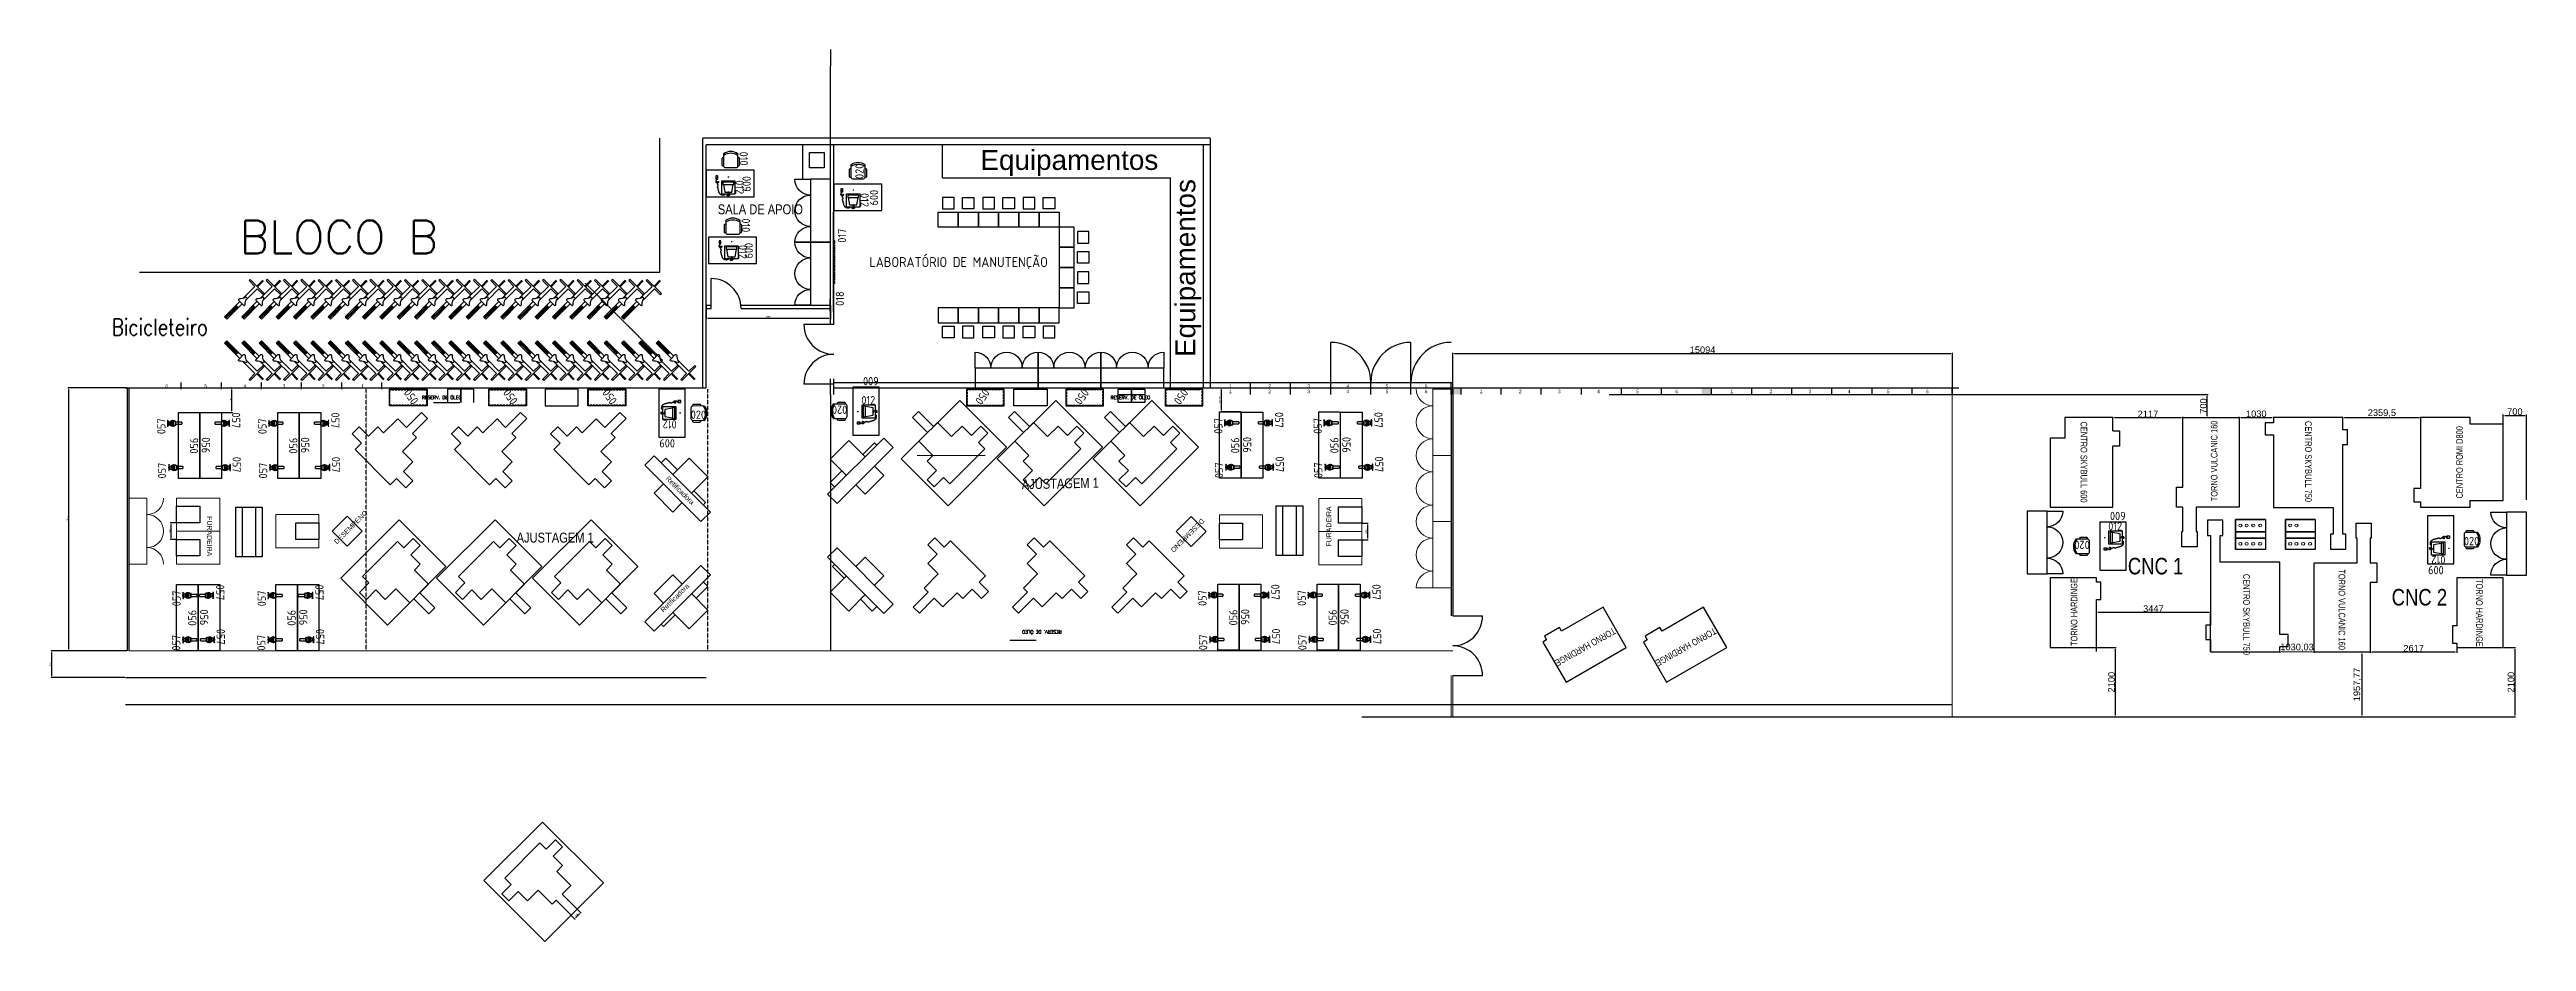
# Model space of a CAD drawing. Header units: millimetres. Extents: x 18768 to 1484868, y -11027 to 520152.
# Drawn here: x 1384091 to 1458923, y 291859 to 318803 of the extents above; entities that cross this region are included whole.
import ezdxf
from ezdxf.enums import TextEntityAlignment as Align

# ---------------------------------------------------------------- set-up
doc = ezdxf.new("R2010")
doc.units = ezdxf.units.MM
for name, pattern in [('CENTER', [2.71, 2.2, -0.22, 0.07, -0.22]), ('DASHED2', [9.525, 6.35, -3.175]), ('DIVIDE', [2.15, 1.5, -0.2, 0.05, -0.15, 0.05, -0.2]), ('HIDDEN', [0.375, 0.25, -0.125]), ('HIDDEN2', [4.7625, 3.175, -1.5875])]:
    doc.linetypes.add(name, pattern=pattern)
for name, color, linetype in [('3-MAQUINAS', 5, 'Continuous'), ('4-MOBILIA', 4, 'Continuous'), ('8-TEXTO', 4, 'Continuous'), ('8-TEXTO-DETALHES', 6, 'Continuous'), ('A Construir', 1, 'Continuous'), ('L025-CONTORNO', 7, 'Continuous'), ('L025-IMAGIN', 1, 'DIVIDE'), ('L025-TEXTO', 7, 'Continuous'), ('L035-ARRANJO-ADQUIRIR', 102, 'Continuous'), ('L035-ARRANJO-EXISTENTE', 180, 'Continuous'), ('L035-TEXTO', 40, 'Continuous'), ('LCENTRO', 1, 'CENTER'), ('PAREDES', 7, 'Continuous')]:
    doc.layers.add(name, color=color, linetype=linetype)
doc.styles.add('ISO-CP--25', font='isocp.shx', dxfattribs={"height": 250})
doc.styles.add('ISO-CP--35', font='isocp.shx', dxfattribs={"height": 350})
doc.styles.add('ROMANS', font='romans', dxfattribs={"width": 0.8, "height": 300})
doc.styles.get("Standard").update_dxf_attribs({"font": 'arial.ttf'})
doc.dimstyles.new('Anotativo', dxfattribs={"dimscale": 0, "dimtxt": 2.5, "dimasz": 2.5, "dimexe": 1.25, "dimexo": 0.625, "dimtad": 1, "dimtxsty": 'Standard', "dimcen": 2.5, "dimadec": 0, "dimazin": 0, "dimtfac": 1, "dimtmove": 0, "dimatfit": 3, "dimfxl": 1, "dimarcsym": 0})

msp = doc.modelspace()

# ---------------------------------------------------------------- texts
at = {"insert": (1412214.497, 315767.902), "char_height": 601.7519, "attachment_point": 1}
msp.add_mtext_dynamic_manual_height_columns('Equipamentos', width=4890, gutter_width=3008.759, heights=[500], dxfattribs=at)
at = {"insert": (1418104.144, 309514.911), "char_height": 601.7519, "attachment_point": 1, "rotation": 90}
msp.add_mtext_dynamic_manual_height_columns('Equipamentos', width=4890, gutter_width=3008.759, heights=[500], dxfattribs=at)
at = {"layer": '8-TEXTO', "style": 'ROMANS'}
msp.add_text('BLOCO B', height=1000, dxfattribs=at).set_placement((1389827.053, 312637.97))
at = {"layer": '8-TEXTO', "style": 'ROMANS', "width": 0.8}
msp.add_text('Bicicleteiro', height=500, dxfattribs=at).set_placement((1385975.354, 310167.749))
at = {"layer": '8-TEXTO-DETALHES', "linetype": 'Continuous', "style": 'ROMANS'}
for p in [(1395340.479, 308241.631), (1416143.307, 308241.631)]:
    msp.add_text('RESERV. DE ÓLEO', height=100, dxfattribs=at).set_placement(p)
msp.add_text('RESERV. DE ÓLEO', height=100, rotation=180, dxfattribs=at).set_placement((1414674.511, 301260.916))
at = {"layer": 'L035-TEXTO', "width": 0.8}
for s, height, p in [('SALA DE APOIO', 300, (1404280.649, 313825.744)), ('6', 105, (1387588.979, 308581.786)), ('6', 105, (1387588.979, 308581.786)), ('5', 105, (1388769.833, 308581.786)), ('5', 105, (1388769.833, 308581.786)), ('4', 105, (1389956.188, 308581.786)), ('4', 105, (1389956.188, 308581.786)), ('3', 105, (1391134.406, 308581.786)), ('3', 105, (1391134.406, 308581.786)), ('2', 105, (1392318.755, 308581.786)), ('2', 105, (1392318.755, 308581.786)), ('1', 105, (1393506.771, 308581.786)), ('1', 105, (1393506.771, 308581.786)), ('1', 105, (1419728.321, 308581.786)), ('1', 105, (1419728.321, 308581.786)), ('1', 105, (1419728.321, 308421.786)), ('2', 105, (1420910.321, 308581.786)), ('2', 105, (1420910.321, 308581.786)), ('2', 105, (1420910.321, 308421.786)), ('3', 105, (1422092.321, 308581.786)), ('3', 105, (1422092.321, 308581.786)), ('3', 105, (1422092.321, 308421.786)), ('4', 105, (1423274.321, 308581.786)), ('4', 105, (1423274.321, 308581.786)), ('4', 105, (1423274.321, 308421.786)), ('5', 105, (1424456.321, 308581.786)), ('5', 105, (1424456.321, 308581.786)), ('5', 105, (1424456.321, 308421.786)), ('6', 105, (1425638.321, 308581.786)), ('6', 105, (1425638.321, 308581.786)), ('6', 105, (1425638.321, 308421.786)), ('1', 105, (1427300.321, 308421.786)), ('2', 105, (1428482.321, 308421.786)), ('3', 105, (1429664.321, 308421.786)), ('4', 105, (1430846.321, 308421.786)), ('5', 105, (1432028.321, 308421.786)), ('6', 105, (1433210.321, 308421.786)), ('1', 105, (1434872.321, 308421.786)), ('2', 105, (1436054.321, 308421.786)), ('3', 105, (1437236.321, 308421.786)), ('4', 105, (1438418.321, 308421.786)), ('4', 105, (1438418.321, 308421.786)), ('5', 105, (1439600.321, 308421.786)), ('5', 105, (1439600.321, 308421.786)), ('6', 105, (1440782.321, 308421.786)), ('AJUSTAGEM 1', 300, (1398203.182, 303909.211))]:
    msp.add_text(s, height=height, dxfattribs=at).set_placement(p)
at = {"layer": 'L035-TEXTO', "color": 5, "width": 0.8}
for s, rotation, p in [('TORNO VULCANIC 160', 90, (1449588.344, 305158.753)), ('CENTRO SKYBULL 750', 270, (1452235.933, 307581.143)), ('CENTRO SKYBULL 600', 270, (1445451.682, 307565.09)), ('CENTRO ROMI D800', 90, (1457000.403, 305240.401)), ('TORNO VULCANIC 160', 270, (1453246.775, 303100.519)), ('TORNO HARDINGE', 90, (1445357.237, 300786.301)), ('CENTRO SKYBULL 750', 270, (1450364.682, 302962.018)), ('TORNO HARDINGE', 270, (1457403.067, 302809.705)), ('TORNO HARDINGE', 209.4503369, (1431334.199, 301346.433)), ('TORNO HARDINGE', 209.4503369, (1434373.776, 301346.433))]:
    msp.add_text(s, height=200, rotation=rotation, dxfattribs=at).set_placement(p)
at = {"layer": 'L035-TEXTO', "width": 0.8}
for s, height, rotation, p in [('Retificadora', 150, 315, (1402693.494, 305829.824)), ('AJUSTAGEM 1', 300, 1.16836862, (1413466.861, 305519.276)), ('FURADEIRA', 150, 270, (1388850.944, 304705.396)), ('DESEMPENO', 150, 45, (1392774.23, 303847.827)), ('DESEMPENO', 150, 225, (1418894.211, 304648.441)), ('FURADEIRA', 150, 90, (1422817.497, 303790.873)), ('Retificadora', 150, 45, (1402640.797, 301789.697))]:
    msp.add_text(s, height=height, rotation=rotation, dxfattribs=at).set_placement(p)
at = {"layer": 'L035-TEXTO', "color": 5, "width": 0.8}
for s, p in [('CNC 1', (1446879.893, 302947.461)), ('CNC 2', (1454849.98, 302007.902))]:
    msp.add_text(s, height=500, dxfattribs=at).set_placement(p)
at = {"layer": 'L035-TEXTO', "insert": (1411556.432, 313032.902), "char_height": 300, "width": 8756.13, "attachment_point": 2, "style": 'ISO-CP--35'}
msp.add_mtext('\\PLABORATÓRIO DE MANUTENÇÃO', dxfattribs=at)

# ---------------------------------------------------------------- blocks, each defined once
blk = doc.blocks.new('Bicicleta')
for points in [[(-1.142, 1.121), (-1.121, 1.142), (-0.944, 0.965), (-0.965, 0.944)], [(-0.788, 0.767), (-0.767, 0.788), (-0.944, 0.965), (-0.965, 0.944)], [(-0.011, -0.011), (0.011, 0.011), (-0.166, 0.187), (-0.187, 0.166)]]:
    blk.add_hatch(color=256).paths.add_polyline_path(points)
for p, q in [((-0.965, 0.944), (-1.142, 1.121)), ((-0.944, 0.965), (-1.121, 1.142)), ((-0.965, 0.944), (-0.788, 0.767)), ((-0.944, 0.965), (-0.767, 0.788)), ((-0.187, 0.166), (-0.011, -0.011)), ((-0.166, 0.187), (0.011, 0.011))]:
    blk.add_line(p, q)
at = {"color": 1}
for points in [[(-0.707, 0.636), (-1.167, 1.096), (-1.096, 1.167), (-0.636, 0.707)], [(-0.518, 0.589), (-0.177, 0.247), (0, 0.424), (0.035, 0.389), (-0.389, -0.035), (-0.424, 0), (-0.247, 0.177), (-0.615, 0.545)]]:
    blk.add_lwpolyline(points, dxfattribs=at)
blk.add_lwpolyline([(-0.714, 0.556, -0.686338), (-0.736, 0.607), (-0.595, 0.749, -0.686338), (-0.544, 0.726, 0.152911), (-0.499, 0.552, -0.794326), (-0.54, 0.511, 0.152911)], format="xyb", close=True, dxfattribs=at)
blk = doc.blocks.new('BL_SENAI_id9320211380')
at = {"layer": 'L035-ARRANJO-ADQUIRIR', "color": 0}
for points in [[(-38, 199), (-58, 199, 0.414214), (-88, 169), (-88, -21, 0.414214), (-58, -51), (-38, -51)], [(388, -137, 0.129448), (395, -110), (395, 195, 0.414214), (341, 249), (16, 249, 0.414214), (-38, 195), (-38, -112, 0.120944), (-32, -137)], [(395, -51), (415, -51, 0.414214), (445, -21), (445, 169, 0.414214), (415, 199), (395, 199)], [(368, -137, -0.290756), (-12, -137, 0.829608), (-38, -166, 0.333333), (394, -166, 0.829608), (368, -137)]]:
    blk.add_lwpolyline(points, format="xyb", dxfattribs=at)
at = {"layer": 'L025-TEXTO', "style": 'ISO-CP--25'}
blk.add_attdef('rmp_mt_codmaterial', (15, 15), '', height=40, dxfattribs=at)
at = {"layer": 'L025-TEXTO', "style": 'ISO-CP--25', "flags": 1}
for tag in ['rmp_mt_nomeunid', 'rmp_mt_potencia', 'rmp_mt_cod']:
    blk.add_attdef(tag, (15, 15), '', height=40, dxfattribs=at)
blk = doc.blocks.new('BL_SENAI_id9320220810')
at = {"layer": 'L025-CONTORNO', "color": 0}
blk.add_lwpolyline([(-688, 238), (112, 238), (112, 1688), (-688, 1688)], close=True, dxfattribs=at)
at = {"layer": 'L025-TEXTO', "style": 'ISO-CP--25'}
blk.add_attdef('rmp_mt_codmaterial', (15, 15), '', height=40, dxfattribs=at)
at = {"layer": 'L025-TEXTO', "style": 'ISO-CP--25', "flags": 1}
for tag in ['rmp_mt_nomeunid', 'rmp_mt_potencia', 'rmp_mt_cod']:
    blk.add_attdef(tag, (15, 15), '', height=40, dxfattribs=at)
blk = doc.blocks.new('BL_SENAI_id9320210400')
at = {"layer": 'L035-ARRANJO-ADQUIRIR', "color": 0}
for points in [[(-717, 464), (-737, 464, 0.414214), (-767, 434), (-767, 244, 0.414214), (-737, 214), (-717, 214)], [(-690, 550, -0.290756), (-310, 550, 0.829608), (-284, 579, 0.333333), (-716, 579, 0.829608), (-690, 550)], [(-710, 550, 0.129448), (-717, 523), (-717, 219, 0.414214), (-663, 164), (-338, 164, 0.414214), (-284, 219), (-284, 525, 0.120944), (-290, 550)], [(-284, 214), (-264, 214, 0.414214), (-234, 244), (-234, 434, 0.414214), (-264, 464), (-284, 464)]]:
    blk.add_lwpolyline(points, format="xyb", dxfattribs=at)
at = {"layer": 'L025-TEXTO', "style": 'ISO-CP--25'}
blk.add_attdef('rmp_mt_codmaterial', (15, 15), '', height=40, dxfattribs=at)
at = {"layer": 'L025-TEXTO', "style": 'ISO-CP--25', "flags": 1}
for tag in ['rmp_mt_nomeunid', 'rmp_mt_potencia', 'rmp_mt_cod']:
    blk.add_attdef(tag, (15, 15), '', height=40, dxfattribs=at)
blk = doc.blocks.new('BL_SENAI_id9300159197')
at = {"layer": 'L025-CONTORNO', "color": 0, "linetype": 'HIDDEN', "lineweight": 9}
blk.add_lwpolyline([(-650, -50), (650, -50), (650, 0), (-650, 0)], close=True, dxfattribs=at)
at = {"layer": 'L025-TEXTO', "lineweight": 9, "style": 'ISO-CP--25'}
blk.add_attdef('rmp_mt_codmaterial', (15, 15), '', height=40, dxfattribs=at)
at = {"layer": 'L025-TEXTO', "lineweight": 9, "style": 'ISO-CP--25', "flags": 1}
for tag in ['rmp_mt_nomeunid', 'rmp_mt_potencia', 'rmp_mt_cod']:
    blk.add_attdef(tag, (15, 15), '', height=40, dxfattribs=at)
blk = doc.blocks.new('BL_SENAI_id9320290690')
at = {"layer": 'L025-CONTORNO', "color": 0}
blk.add_lwpolyline([(-3131, 134), (-131, 134), (-131, 152), (-3131, 152)], close=True, dxfattribs=at)
at = {"layer": 'L025-TEXTO', "style": 'ISO-CP--25'}
blk.add_attdef('rmp_mt_codmaterial', (15, 15), '', height=40, dxfattribs=at)
at = {"layer": 'L025-TEXTO', "style": 'ISO-CP--25', "flags": 1}
for tag in ['rmp_mt_nomeunid', 'rmp_mt_potencia', 'rmp_mt_cod']:
    blk.add_attdef(tag, (15, 15), '', height=40, dxfattribs=at)
blk = doc.blocks.new('BL_SENAI_id9370710510')
at = {"layer": 'L035-ARRANJO-ADQUIRIR', "color": 0}
for p, q in [((185, 107), (161, 107)), ((173, 95), (173, 119)), ((491, 168), (491, 85)), ((491, 142), (549, 142)), ((491, 141), (549, 141)), ((495, 168), (495, 145)), ((511, 168), (495, 168)), ((495, 145), (511, 145)), ((542, 174), (498, 174)), ((498, 78), (542, 78)), ((511, 145), (511, 168)), ((529, 168), (512, 168)), ((512, 168), (512, 145)), ((512, 145), (529, 145)), ((529, 145), (529, 168)), ((530, 168), (530, 145)), ((546, 168), (530, 168)), ((530, 145), (546, 145)), ((546, 145), (546, 168)), ((549, 85), (549, 168))]:
    blk.add_line(p, q, dxfattribs=at)
for points in [[(-27, 229), (-27, 629), (373, 629), (373, 229)], [(335, 266), (335, 336), (10, 336), (10, 266)], [(162, 566), (184, 566), (184, 581), (162, 581)]]:
    blk.add_lwpolyline(points, close=True, dxfattribs=at)
for points in [[(323, 336), (283, 566), (63, 566), (23, 336)], [(173, 581), (172, 586), (170, 590), (168, 593), (165, 596), (162, 598), (160, 599), (158, 600), (156, 602), (154, 603), (153, 604), (152, 606), (152, 607), (152, 609), (151, 610), (151, 611), (150, 612), (149, 613), (148, 614), (146, 615), (145, 616), (143, 617), (141, 618), (139, 620), (138, 622), (136, 624), (135, 627), (134, 630), (133, 633), (133, 637), (133, 640), (133, 644), (133, 647), (134, 650), (134, 653), (135, 656), (137, 658), (138, 661), (140, 663), (142, 665), (144, 667), (146, 668), (148, 670), (151, 671), (153, 672), (156, 673), (158, 674), (160, 675), (162, 676), (164, 676), (166, 677), (168, 678), (170, 678), (172, 679), (174, 679), (175, 679), (177, 680), (179, 680), (180, 680), (182, 680), (183, 680), (185, 680), (187, 680), (189, 679), (190, 679), (192, 678), (194, 678), (195, 677), (197, 676), (199, 675), (200, 674), (201, 672), (203, 671), (204, 670), (205, 669), (205, 667), (206, 666), (206, 665), (206, 664), (206, 663), (206, 662), (205, 660), (205, 659), (204, 658), (203, 658), (201, 657), (200, 656), (199, 655), (197, 654), (196, 653), (194, 653), (193, 652), (191, 651), (190, 650), (189, 649), (187, 648), (186, 647), (185, 645), (184, 644), (183, 642), (182, 640), (181, 637), (179, 635), (176, 632), (173, 629)], [(268, 629), (272, 638), (277, 645), (282, 650), (288, 655), (294, 657), (300, 659), (307, 661), (313, 661), (320, 662), (326, 662), (332, 661), (338, 661), (343, 660), (349, 659), (355, 658), (360, 657), (366, 656), (371, 654), (377, 652), (382, 651), (387, 649), (392, 646), (397, 644), (402, 641), (406, 637), (411, 634), (415, 630), (419, 626), (422, 621), (426, 617), (430, 612), (433, 607), (437, 602), (440, 597), (443, 591), (447, 586), (449, 580), (452, 575), (454, 570), (456, 565), (457, 560), (458, 555), (459, 550), (460, 545), (460, 540), (461, 535), (461, 531), (462, 526), (464, 521), (466, 516), (467, 511), (470, 507), (472, 502), (474, 496), (475, 491), (477, 486), (478, 481), (479, 475), (480, 470), (481, 465), (481, 459), (482, 454), (483, 449), (484, 445), (486, 440), (487, 436), (489, 432), (491, 428), (492, 425), (494, 421), (495, 418), (496, 415), (496, 411), (496, 408), (496, 405), (495, 402), (494, 398), (493, 395), (492, 393), (490, 390), (488, 387), (486, 385), (484, 382), (482, 380), (481, 377), (480, 375), (479, 372), (479, 369), (479, 366), (479, 362), (481, 359), (482, 355), (484, 352), (486, 348), (488, 345), (490, 342), (492, 338), (493, 336), (495, 333), (497, 331), (498, 329), (499, 327), (500, 326), (501, 325), (501, 325), (501, 324), (501, 324), (501, 324), (501, 324), (500, 323), (500, 322), (501, 319), (501, 316), (502, 312), (503, 308), (504, 303), (505, 298), (506, 293), (507, 287), (508, 283), (509, 278), (510, 275), (511, 271), (511, 268), (511, 265), (510, 262), (509, 259), (507, 257), (505, 254), (502, 251), (498, 248), (495, 246), (491, 244), (487, 242), (483, 241), (480, 241), (477, 241), (475, 242), (473, 243), (471, 245), (470, 247), (469, 250), (469, 253), (469, 256), (469, 259), (470, 262), (471, 265), (472, 268), (473, 271), (475, 274), (477, 277), (479, 280), (482, 283), (485, 286), (488, 289), (491, 291), (495, 293), (498, 294), (503, 294), (507, 293), (512, 292), (517, 290), (522, 287), (527, 283), (531, 279), (536, 274), (539, 269), (542, 263), (543, 257), (544, 251), (544, 245), (543, 239), (542, 233), (540, 227), (538, 221), (536, 216), (533, 210), (530, 205), (528, 199), (525, 194), (523, 189), (521, 183), (520, 177), (520, 174)]]:
    blk.add_lwpolyline(points, dxfattribs=at)
for centre, start, end in [((498, 168), 90, 180), ((498, 85), 180, 270), ((542, 168), 0, 90), ((542, 85), 270, 0)]:
    blk.add_arc(centre, 6.72, start, end, dxfattribs=at)
at = {"layer": 'L025-TEXTO', "style": 'ISO-CP--25'}
blk.add_attdef('rmp_mt_codmaterial', (15, 15), '', height=40, dxfattribs=at)
at = {"layer": 'L025-TEXTO', "style": 'ISO-CP--25', "flags": 1}
for tag in ['rmp_mt_nomeunid', 'rmp_mt_potencia', 'rmp_mt_cod']:
    blk.add_attdef(tag, (15, 15), '', height=40, dxfattribs=at)
blk = doc.blocks.new('*D780')
at = {"color": 0, "linetype": 'ByBlock', "lineweight": -2, "transparency": 16777216}
for p, q in [((1431213, 308383), (1449305, 308383)), ((1449280, 307733), (1449280, 308333)), ((1448559, 307683), (1449305, 307683))]:
    blk.add_line(p, q, dxfattribs=at)
at = {"color": 0, "linetype": 'ByBlock', "lineweight": 15, "transparency": 16777216}
for points in [[(1449272, 308333), (1449288, 308333), (1449280, 308383)], [(1449272, 307733), (1449288, 307733), (1449280, 307683)]]:
    blk.add_solid(points, dxfattribs=at)
at = {"layer": 'DEFPOINTS', "color": 0, "linetype": 'ByBlock', "lineweight": 15, "transparency": 16777216}
for p in [(1431201, 308383), (1449280, 308383), (1448546, 307683)]:
    blk.add_point(p, dxfattribs=at)
at = {"color": 0, "linetype": 'ByBlock', "lineweight": 15, "transparency": 16777216, "insert": (1449165, 308033), "char_height": 200, "width": 65.36, "attachment_point": 5, "rotation": 90}
blk.add_mtext('700', dxfattribs=at)
blk = doc.blocks.new('*D781')
at = {"color": 0, "linetype": 'ByBlock', "lineweight": -2, "transparency": 16777216}
for p, q in [((1458223, 305195), (1458223, 307773)), ((1458273, 307748), (1458873, 307748)), ((1458923, 305196), (1458923, 307773))]:
    blk.add_line(p, q, dxfattribs=at)
at = {"color": 0, "linetype": 'ByBlock', "lineweight": 15, "transparency": 16777216}
for points in [[(1458273, 307756), (1458273, 307740), (1458223, 307748)], [(1458873, 307756), (1458873, 307740), (1458923, 307748)]]:
    blk.add_solid(points, dxfattribs=at)
at = {"layer": 'DEFPOINTS', "color": 0, "linetype": 'ByBlock', "lineweight": 15, "transparency": 16777216}
for p in [(1458923, 307748), (1458223, 305183), (1458923, 305183)]:
    blk.add_point(p, dxfattribs=at)
at = {"color": 0, "linetype": 'ByBlock', "lineweight": 15, "transparency": 16777216, "insert": (1458573, 307863), "char_height": 200, "attachment_point": 5}
blk.add_mtext('700', dxfattribs=at)
blk = doc.blocks.new('*D782')
at = {"color": 0, "linetype": 'ByBlock', "lineweight": -2, "transparency": 16777216}
for p, q in [((1445942, 300742), (1446525, 300742)), ((1446500, 300692), (1446500, 298693)), ((1428596, 298643), (1446525, 298643))]:
    blk.add_line(p, q, dxfattribs=at)
at = {"color": 0, "linetype": 'ByBlock', "lineweight": 15, "transparency": 16777216}
for points in [[(1446492, 300692), (1446508, 300692), (1446500, 300742)], [(1446492, 298693), (1446508, 298693), (1446500, 298643)]]:
    blk.add_solid(points, dxfattribs=at)
at = {"layer": 'DEFPOINTS', "color": 0, "linetype": 'ByBlock', "lineweight": 15, "transparency": 16777216}
for p in [(1445929, 300742), (1428584, 298643), (1446500, 298643)]:
    blk.add_point(p, dxfattribs=at)
at = {"color": 0, "linetype": 'ByBlock', "lineweight": 15, "transparency": 16777216, "insert": (1446385, 299692), "char_height": 200, "attachment_point": 5, "rotation": 90}
blk.add_mtext('2100', dxfattribs=at)
blk = doc.blocks.new('*D783')
at = {"color": 0, "linetype": 'ByBlock', "lineweight": -2, "transparency": 16777216}
for p, q in [((1458236, 300743), (1458595, 300743)), ((1458570, 300693), (1458570, 298693)), ((1440890, 298643), (1458595, 298643))]:
    blk.add_line(p, q, dxfattribs=at)
at = {"color": 0, "linetype": 'ByBlock', "lineweight": 15, "transparency": 16777216}
for points in [[(1458562, 300693), (1458578, 300693), (1458570, 300743)], [(1458562, 298693), (1458578, 298693), (1458570, 298643)]]:
    blk.add_solid(points, dxfattribs=at)
at = {"layer": 'DEFPOINTS', "color": 0, "linetype": 'ByBlock', "lineweight": 15, "transparency": 16777216}
for p in [(1458223, 300743), (1440878, 298643), (1458570, 298643)]:
    blk.add_point(p, dxfattribs=at)
at = {"color": 0, "linetype": 'ByBlock', "lineweight": 15, "transparency": 16777216, "insert": (1458455, 299693), "char_height": 200, "attachment_point": 5, "rotation": 90}
blk.add_mtext('2100', dxfattribs=at)
blk = doc.blocks.new('*D792')
at = {"layer": 'DEFPOINTS', "color": 0, "linetype": 'ByBlock', "lineweight": 15, "transparency": 16777216}
for p in [(1403931, 311083), (1407681, 311083), (1407681, 310687)]:
    blk.add_point(p, dxfattribs=at)
at = {"layer": 'PAREDES', "color": 0, "linetype": 'ByBlock', "lineweight": -2, "transparency": 16777216}
for p, q in [((1403931, 311070), (1403931, 310662)), ((1403981, 310687), (1407631, 310687)), ((1407681, 311070), (1407681, 310662))]:
    blk.add_line(p, q, dxfattribs=at)
at = {"layer": 'PAREDES', "color": 0, "linetype": 'ByBlock', "lineweight": 15, "transparency": 16777216}
for points in [[(1403981, 310695), (1403981, 310678), (1403931, 310687)], [(1407631, 310695), (1407631, 310678), (1407681, 310687)]]:
    blk.add_solid(points, dxfattribs=at)
at = {"layer": 'PAREDES', "color": 0, "linetype": 'ByBlock', "lineweight": 15, "transparency": 16777216, "insert": (1405806, 310725), "char_height": 50, "attachment_point": 5}
blk.add_mtext('3750', dxfattribs=at)
blk = doc.blocks.new('*D784')
at = {"layer": 'DEFPOINTS', "color": 0, "linetype": 'ByBlock', "lineweight": 15, "transparency": 16777216}
for p in [(1441578, 309617), (1426484, 308383), (1441578, 308383)]:
    blk.add_point(p, dxfattribs=at)
at = {"layer": 'PAREDES', "color": 0, "linetype": 'ByBlock', "lineweight": -2, "transparency": 16777216}
for p, q in [((1426484, 308395), (1426484, 309642)), ((1426534, 309617), (1441528, 309617)), ((1441578, 308395), (1441578, 309642))]:
    blk.add_line(p, q, dxfattribs=at)
at = {"layer": 'PAREDES', "color": 0, "linetype": 'ByBlock', "lineweight": 15, "transparency": 16777216}
for points in [[(1426534, 309625), (1426534, 309608), (1426484, 309617)], [(1441528, 309625), (1441528, 309608), (1441578, 309617)]]:
    blk.add_solid(points, dxfattribs=at)
at = {"layer": 'PAREDES', "color": 0, "linetype": 'ByBlock', "lineweight": 15, "transparency": 16777216, "insert": (1434031, 309731), "char_height": 200, "attachment_point": 5}
blk.add_mtext('15094', dxfattribs=at)
blk = doc.blocks.new('*D785')
at = {"layer": 'DEFPOINTS', "color": 0, "linetype": 'ByBlock', "lineweight": 15, "transparency": 16777216}
for p in [(1446429, 307683), (1448546, 307683), (1448546, 307683)]:
    blk.add_point(p, dxfattribs=at)
at = {"layer": 'PAREDES', "color": 0, "linetype": 'ByBlock', "lineweight": -2, "transparency": 16777216}
for p, q in [((1446429, 307695), (1446429, 307708)), ((1446479, 307683), (1448496, 307683)), ((1448546, 307695), (1448546, 307708))]:
    blk.add_line(p, q, dxfattribs=at)
at = {"layer": 'PAREDES', "color": 0, "linetype": 'ByBlock', "lineweight": 15, "transparency": 16777216}
for points in [[(1446479, 307691), (1446479, 307674), (1446429, 307683)], [(1448496, 307691), (1448496, 307674), (1448546, 307683)]]:
    blk.add_solid(points, dxfattribs=at)
at = {"layer": 'PAREDES', "color": 0, "linetype": 'ByBlock', "lineweight": 15, "transparency": 16777216, "insert": (1447488, 307795), "char_height": 200, "attachment_point": 5}
blk.add_mtext('2117', dxfattribs=at)
blk = doc.blocks.new('*D786')
at = {"layer": 'DEFPOINTS', "color": 0, "linetype": 'ByBlock', "lineweight": 15, "transparency": 16777216}
for p in [(1450246, 307683), (1451276, 307683), (1451276, 307683)]:
    blk.add_point(p, dxfattribs=at)
at = {"layer": 'PAREDES', "color": 0, "linetype": 'ByBlock', "lineweight": -2, "transparency": 16777216}
for p, q in [((1450246, 307695), (1450246, 307708)), ((1450296, 307683), (1451226, 307683)), ((1451276, 307695), (1451276, 307708))]:
    blk.add_line(p, q, dxfattribs=at)
at = {"layer": 'PAREDES', "color": 0, "linetype": 'ByBlock', "lineweight": 15, "transparency": 16777216}
for points in [[(1450296, 307691), (1450296, 307674), (1450246, 307683)], [(1451226, 307691), (1451226, 307674), (1451276, 307683)]]:
    blk.add_solid(points, dxfattribs=at)
at = {"layer": 'PAREDES', "color": 0, "linetype": 'ByBlock', "lineweight": 15, "transparency": 16777216, "insert": (1450761, 307797), "char_height": 200, "attachment_point": 5}
blk.add_mtext('1030', dxfattribs=at)
blk = doc.blocks.new('*D787')
at = {"layer": 'DEFPOINTS', "color": 0, "linetype": 'ByBlock', "lineweight": 15, "transparency": 16777216}
for p in [(1453376, 307683), (1455736, 307683), (1455736, 307683)]:
    blk.add_point(p, dxfattribs=at)
at = {"layer": 'PAREDES', "color": 0, "linetype": 'ByBlock', "lineweight": -2, "transparency": 16777216}
for p, q in [((1453376, 307695), (1453376, 307708)), ((1453426, 307683), (1455686, 307683)), ((1455736, 307695), (1455736, 307708))]:
    blk.add_line(p, q, dxfattribs=at)
at = {"layer": 'PAREDES', "color": 0, "linetype": 'ByBlock', "lineweight": 15, "transparency": 16777216}
for points in [[(1453426, 307691), (1453426, 307674), (1453376, 307683)], [(1455686, 307691), (1455686, 307674), (1455736, 307683)]]:
    blk.add_solid(points, dxfattribs=at)
at = {"layer": 'PAREDES', "color": 0, "linetype": 'ByBlock', "lineweight": 15, "transparency": 16777216, "insert": (1454556, 307815), "char_height": 200, "attachment_point": 5}
blk.add_mtext('2359,5', dxfattribs=at)
blk = doc.blocks.new('*D788')
at = {"layer": 'DEFPOINTS', "color": 0, "linetype": 'ByBlock', "lineweight": 15, "transparency": 16777216}
for p in [(1454206, 300743), (1454206, 300600), (1456823, 300743)]:
    blk.add_point(p, dxfattribs=at)
at = {"layer": 'PAREDES', "color": 0, "linetype": 'ByBlock', "lineweight": -2, "transparency": 16777216}
for p, q in [((1454206, 300730), (1454206, 300575)), ((1456773, 300600), (1454256, 300600)), ((1456823, 300730), (1456823, 300575))]:
    blk.add_line(p, q, dxfattribs=at)
at = {"layer": 'PAREDES', "color": 0, "linetype": 'ByBlock', "lineweight": 15, "transparency": 16777216}
for points in [[(1454256, 300609), (1454256, 300592), (1454206, 300600)], [(1456773, 300609), (1456773, 300592), (1456823, 300600)]]:
    blk.add_solid(points, dxfattribs=at)
at = {"layer": 'PAREDES', "color": 0, "linetype": 'ByBlock', "lineweight": 15, "transparency": 16777216, "insert": (1455515, 300715), "char_height": 200, "attachment_point": 5}
blk.add_mtext('2617', dxfattribs=at)
blk = doc.blocks.new('*D789')
at = {"layer": 'DEFPOINTS', "color": 0, "linetype": 'ByBlock', "lineweight": 15, "transparency": 16777216}
for p in [(1451476, 300608), (1451476, 300608), (1452506, 300600)]:
    blk.add_point(p, dxfattribs=at)
at = {"layer": 'PAREDES', "color": 0, "linetype": 'ByBlock', "lineweight": -2, "transparency": 16777216}
for p, q in [((1451476, 300595), (1451476, 300583)), ((1452456, 300601), (1451526, 300607)), ((1452506, 300588), (1452506, 300575))]:
    blk.add_line(p, q, dxfattribs=at)
at = {"layer": 'PAREDES', "color": 0, "linetype": 'ByBlock', "lineweight": 15, "transparency": 16777216}
for points in [[(1451526, 300616), (1451526, 300599), (1451476, 300608)], [(1452456, 300609), (1452456, 300592), (1452506, 300600)]]:
    blk.add_solid(points, dxfattribs=at)
at = {"layer": 'PAREDES', "color": 0, "linetype": 'ByBlock', "lineweight": 15, "transparency": 16777216, "insert": (1451992, 300737), "char_height": 200, "attachment_point": 5, "rotation": 359.5924}
blk.add_mtext('1030,03', dxfattribs=at)
blk = doc.blocks.new('*D790')
at = {"layer": 'DEFPOINTS', "color": 0, "linetype": 'ByBlock', "lineweight": 15, "transparency": 16777216}
for p in [(1445929, 301797), (1445929, 300608), (1449376, 300608)]:
    blk.add_point(p, dxfattribs=at)
at = {"layer": 'PAREDES', "color": 0, "linetype": 'ByBlock', "lineweight": -2, "transparency": 16777216}
for p, q in [((1445929, 300620), (1445929, 301822)), ((1449326, 301797), (1445979, 301797)), ((1449376, 300620), (1449376, 301822))]:
    blk.add_line(p, q, dxfattribs=at)
at = {"layer": 'PAREDES', "color": 0, "linetype": 'ByBlock', "lineweight": 15, "transparency": 16777216}
for points in [[(1445979, 301805), (1445979, 301788), (1445929, 301797)], [(1449326, 301805), (1449326, 301788), (1449376, 301797)]]:
    blk.add_solid(points, dxfattribs=at)
at = {"layer": 'PAREDES', "color": 0, "linetype": 'ByBlock', "lineweight": 15, "transparency": 16777216, "insert": (1447653, 301911), "char_height": 200, "attachment_point": 5}
blk.add_mtext('3447', dxfattribs=at)
blk = doc.blocks.new('*D791')
at = {"layer": 'DEFPOINTS', "color": 0, "linetype": 'ByBlock', "lineweight": 15, "transparency": 16777216}
for p in [(1454206, 300600), (1436861, 298643), (1453950, 298643)]:
    blk.add_point(p, dxfattribs=at)
at = {"layer": 'PAREDES', "color": 0, "linetype": 'ByBlock', "lineweight": -2, "transparency": 16777216}
for p, q in [((1454194, 300600), (1453925, 300600)), ((1453950, 300550), (1453950, 298693)), ((1436873, 298643), (1453975, 298643))]:
    blk.add_line(p, q, dxfattribs=at)
at = {"layer": 'PAREDES', "color": 0, "linetype": 'ByBlock', "lineweight": 15, "transparency": 16777216}
for points in [[(1453942, 300550), (1453958, 300550), (1453950, 300600)], [(1453942, 298693), (1453958, 298693), (1453950, 298643)]]:
    blk.add_solid(points, dxfattribs=at)
at = {"layer": 'PAREDES', "color": 0, "linetype": 'ByBlock', "lineweight": 15, "transparency": 16777216, "insert": (1453817, 299621), "char_height": 200, "attachment_point": 5, "rotation": 90}
blk.add_mtext('1957,77', dxfattribs=at)
blk = doc.blocks.new('BL_SENAI_id9320230820')
at = {"layer": 'L035-ARRANJO-EXISTENTE', "color": 0}
blk.add_lwpolyline([(-449, -183), (691, -183), (691, 317), (-449, 317)], close=True, dxfattribs=at)
at = {"layer": 'L035-ARRANJO-EXISTENTE', "color": 0, "linetype": 'HIDDEN2'}
blk.add_lwpolyline([(-431, -165), (673, -165), (673, 299), (-431, 299)], close=True, dxfattribs=at)
at = {"layer": 'L025-TEXTO', "style": 'ISO-CP--25'}
blk.add_attdef('rmp_mt_codmaterial', (15, 15), '', height=40, dxfattribs=at)
at = {"layer": 'L025-TEXTO', "style": 'ISO-CP--25', "flags": 1}
for tag in ['rmp_mt_nomeunid', 'rmp_mt_potencia', 'rmp_mt_cod']:
    blk.add_attdef(tag, (15, 15), '', height=40, dxfattribs=at)
blk = doc.blocks.new('BL_SENAI_id9310100290')
at = {"layer": 'L035-ARRANJO-EXISTENTE', "color": 0}
for p, q in [((-515, 200), (-515, 139)), ((-515, 200), (-340, 200)), ((-340, 139), (-515, 139)), ((-340, 112), (-340, 227)), ((-340, 227), (-272, 227)), ((-272, 112), (-340, 112)), ((-228, 233), (-238, 233)), ((-238, 219), (-238, 106)), ((-238, 106), (-228, 106)), ((-228, 106), (-228, 233)), ((-217, 106), (-217, 233)), ((-217, 233), (-207, 233)), ((-207, 106), (-217, 106)), ((-207, 219), (-207, 106)), ((-178, 144), (-178, 195)), ((-114, 214), (-159, 214)), ((-114, 125), (-159, 125)), ((-121, 214), (-121, 125)), ((-114, 214), (-114, 125))]:
    blk.add_line(p, q, dxfattribs=at)
for points in [[(-340, 143), (-340, 197), (-314, 197), (-314, 143)], [(-268, 233), (-238, 233), (-238, 106), (-268, 106)], [(-178, 233), (-207, 233), (-207, 106), (-178, 106)], [(-114, 156), (-114, 183), (-83, 183), (-83, 156)], [(-104, 259), (-104, 252), (-88, 252), (-88, 259)], [(-104, 80), (-104, 86), (-88, 86), (-88, 80)]]:
    blk.add_lwpolyline(points, close=True, dxfattribs=at)
for points in [[(-99, 183), (-99, 252), (-92, 252), (-92, 183)], [(-92, 156), (-92, 86), (-99, 86), (-99, 156)]]:
    blk.add_lwpolyline(points, dxfattribs=at)
for centre in [(-250, 248), (-250, 92)]:
    blk.add_circle(centre, 7.45, dxfattribs=at)
for centre, radius, start, end in [((-247, 170), 92.8, 41.73855, 141.87067), ((-247, 170), 92.8, 218.12933, 318.26145), ((-272, 231), 4.33, 270, 0), ((-272, 108), 4.33, 0, 90), ((-159, 233), 19, 180, 270), ((-159, 106), 19, 90, 180)]:
    blk.add_arc(centre, radius, start, end, dxfattribs=at)
at = {"layer": 'L025-TEXTO', "style": 'ISO-CP--25'}
blk.add_attdef('rmp_mt_codmaterial', (15, 15), '', height=40, dxfattribs=at)
at = {"layer": 'L025-TEXTO', "style": 'ISO-CP--25', "flags": 1}
for tag in ['rmp_mt_nomeunid', 'rmp_mt_potencia', 'rmp_mt_cod']:
    blk.add_attdef(tag, (15, 15), '', height=40, dxfattribs=at)
blk = doc.blocks.new('BL_SENAI_id9320240650')
at = {"layer": 'L035-ARRANJO-EXISTENTE', "color": 0}
blk.add_lwpolyline([(-595, 399), (-595, -251), (1405, -251), (1405, 399)], close=True, dxfattribs=at)
at = {"layer": 'L025-TEXTO', "style": 'ISO-CP--25'}
blk.add_attdef('rmp_mt_codmaterial', (15, 15), '', height=40, dxfattribs=at)
at = {"layer": 'L025-TEXTO', "style": 'ISO-CP--25', "flags": 1}
for tag in ['rmp_mt_nomeunid', 'rmp_mt_potencia', 'rmp_mt_cod']:
    blk.add_attdef(tag, (15, 15), '', height=40, dxfattribs=at)
blk = doc.blocks.new('*D796')
at = {"layer": 'DEFPOINTS', "color": 0, "linetype": 'ByBlock', "lineweight": 15, "transparency": 16777216}
for p in [(1387761, 304505), (1387931, 304505, -50), (1387931, 304005)]:
    blk.add_point(p, dxfattribs=at)
at = {"layer": 'PAREDES', "color": 0, "linetype": 'ByBlock', "lineweight": -2, "transparency": 16777216}
for p, q in [((1387918, 304505), (1387736, 304505)), ((1387918, 304005), (1387736, 304005)), ((1387761, 304055), (1387761, 304455))]:
    blk.add_line(p, q, dxfattribs=at)
at = {"layer": 'PAREDES', "color": 0, "linetype": 'ByBlock', "lineweight": 15, "transparency": 16777216}
for points in [[(1387753, 304455), (1387769, 304455), (1387761, 304505)], [(1387753, 304055), (1387769, 304055), (1387761, 304005)]]:
    blk.add_solid(points, dxfattribs=at)
at = {"layer": 'PAREDES', "color": 0, "linetype": 'ByBlock', "lineweight": 15, "transparency": 16777216, "insert": (1387723, 304255), "char_height": 50, "attachment_point": 5, "rotation": 90}
blk.add_mtext('500', dxfattribs=at)
blk = doc.blocks.new('*D798')
at = {"layer": 'A Construir', "color": 0, "linetype": 'ByBlock', "lineweight": -2, "transparency": 16777216}
for p, q in [((1399855, 292643), (1399971, 292527)), ((1399989, 292580), (1400102, 292693)), ((1400039, 292826), (1400155, 292711))]:
    blk.add_line(p, q, dxfattribs=at)
at = {"layer": 'A Construir', "color": 0, "linetype": 'ByBlock', "lineweight": 15, "transparency": 16777216}
for points in [[(1400096, 292699), (1400108, 292687), (1400137, 292728)], [(1399983, 292586), (1399995, 292574), (1399953, 292545)]]:
    blk.add_solid(points, dxfattribs=at)
at = {"layer": 'DEFPOINTS', "color": 0, "linetype": 'ByBlock', "lineweight": 15, "transparency": 16777216}
for p in [(1399847, 292651), (1400030, 292835), (1400137, 292728)]:
    blk.add_point(p, dxfattribs=at)
at = {"layer": 'A Construir', "color": 0, "linetype": 'ByBlock', "lineweight": 15, "transparency": 16777216, "insert": (1400018, 292663), "char_height": 50, "attachment_point": 5, "rotation": 45}
blk.add_mtext('260', dxfattribs=at)
blk = doc.blocks.new('*D799')
at = {"layer": 'A Construir', "color": 0, "linetype": 'ByBlock', "lineweight": -2, "transparency": 16777216}
for p, q in [((1386422, 308583), (1384642, 308583)), ((1384667, 308533), (1384667, 300693)), ((1386422, 300643), (1384642, 300643))]:
    blk.add_line(p, q, dxfattribs=at)
at = {"layer": 'A Construir', "color": 0, "linetype": 'ByBlock', "lineweight": 15, "transparency": 16777216}
for points in [[(1384659, 308533), (1384676, 308533), (1384667, 308583)], [(1384659, 300693), (1384676, 300693), (1384667, 300643)]]:
    blk.add_solid(points, dxfattribs=at)
at = {"layer": 'DEFPOINTS', "color": 0, "linetype": 'ByBlock', "lineweight": 15, "transparency": 16777216}
for p in [(1386434, 308583), (1384667, 300643), (1386434, 300643)]:
    blk.add_point(p, dxfattribs=at)
at = {"layer": 'A Construir', "color": 0, "linetype": 'ByBlock', "lineweight": 15, "transparency": 16777216, "insert": (1384629, 304613), "char_height": 50, "attachment_point": 5, "rotation": 90}
blk.add_mtext('7940', dxfattribs=at)
blk = doc.blocks.new('*D800')
at = {"layer": 'DEFPOINTS', "color": 0, "linetype": 'ByBlock', "lineweight": 15, "transparency": 16777216}
for p in [(1423737, 304491), (1423737, 303991, -50), (1423907, 303991)]:
    blk.add_point(p, dxfattribs=at)
at = {"layer": 'PAREDES', "color": 0, "linetype": 'ByBlock', "lineweight": -2, "transparency": 16777216}
for p, q in [((1423750, 304491), (1423932, 304491)), ((1423750, 303991), (1423932, 303991)), ((1423907, 304441), (1423907, 304041))]:
    blk.add_line(p, q, dxfattribs=at)
at = {"layer": 'PAREDES', "color": 0, "linetype": 'ByBlock', "lineweight": 15, "transparency": 16777216}
for points in [[(1423899, 304441), (1423916, 304441), (1423907, 304491)], [(1423899, 304041), (1423916, 304041), (1423907, 303991)]]:
    blk.add_solid(points, dxfattribs=at)
at = {"layer": 'PAREDES', "color": 0, "linetype": 'ByBlock', "lineweight": 15, "transparency": 16777216, "insert": (1423869, 304241), "char_height": 50, "attachment_point": 5, "rotation": 90}
blk.add_mtext('500', dxfattribs=at)
blk = doc.blocks.new('*D801')
at = {"layer": 'A Construir', "color": 0, "linetype": 'ByBlock', "lineweight": -2, "transparency": 16777216}
for p, q in [((1389590, 308583), (1389577, 308583)), ((1389602, 307893), (1389602, 308533)), ((1389297, 307843), (1389627, 307843))]:
    blk.add_line(p, q, dxfattribs=at)
at = {"layer": 'A Construir', "color": 0, "linetype": 'ByBlock', "lineweight": 15, "transparency": 16777216}
for points in [[(1389594, 308533), (1389610, 308533), (1389602, 308583)], [(1389594, 307893), (1389610, 307893), (1389602, 307843)]]:
    blk.add_solid(points, dxfattribs=at)
at = {"layer": 'DEFPOINTS', "color": 0, "linetype": 'ByBlock', "lineweight": 15, "transparency": 16777216}
for p in [(1389602, 308583), (1389602, 308583), (1389284, 307843)]:
    blk.add_point(p, dxfattribs=at)
at = {"layer": 'A Construir', "color": 0, "linetype": 'ByBlock', "lineweight": 15, "transparency": 16777216, "insert": (1389564, 308213), "char_height": 50, "attachment_point": 5, "rotation": 90}
blk.add_mtext('740', dxfattribs=at)
blk = doc.blocks.new('*D802')
at = {"layer": 'A Construir', "color": 0, "linetype": 'ByBlock', "lineweight": -2, "transparency": 16777216}
for p, q in [((1419500, 307904), (1419500, 308531)), ((1419512, 308581), (1419525, 308581)), ((1420075, 307854), (1419475, 307854))]:
    blk.add_line(p, q, dxfattribs=at)
at = {"layer": 'A Construir', "color": 0, "linetype": 'ByBlock', "lineweight": 15, "transparency": 16777216}
for points in [[(1419491, 308531), (1419508, 308531), (1419500, 308581)], [(1419491, 307904), (1419508, 307904), (1419500, 307854)]]:
    blk.add_solid(points, dxfattribs=at)
at = {"layer": 'DEFPOINTS', "color": 0, "linetype": 'ByBlock', "lineweight": 15, "transparency": 16777216}
for p in [(1419500, 308581), (1419500, 308581), (1420087, 307854)]:
    blk.add_point(p, dxfattribs=at)
at = {"layer": 'A Construir', "color": 0, "linetype": 'ByBlock', "lineweight": 15, "transparency": 16777216, "insert": (1419457, 308217), "char_height": 50, "attachment_point": 5, "rotation": 90}
blk.add_mtext('727,25', dxfattribs=at)
blk = doc.blocks.new('*D803')
at = {"layer": 'A Construir', "color": 0, "linetype": 'ByBlock', "lineweight": -2, "transparency": 16777216}
for p, q in [((1386422, 300643), (1384137, 300643)), ((1384162, 299883), (1384162, 300593)), ((1386368, 299833), (1384137, 299833))]:
    blk.add_line(p, q, dxfattribs=at)
at = {"layer": 'A Construir', "color": 0, "linetype": 'ByBlock', "lineweight": 15, "transparency": 16777216}
for points in [[(1384154, 300593), (1384170, 300593), (1384162, 300643)], [(1384154, 299883), (1384170, 299883), (1384162, 299833)]]:
    blk.add_solid(points, dxfattribs=at)
at = {"layer": 'DEFPOINTS', "color": 0, "linetype": 'ByBlock', "lineweight": 15, "transparency": 16777216}
for p in [(1384162, 300643), (1386434, 300643), (1386381, 299833)]:
    blk.add_point(p, dxfattribs=at)
at = {"layer": 'A Construir', "color": 0, "linetype": 'ByBlock', "lineweight": 15, "transparency": 16777216, "insert": (1384124, 300238), "char_height": 50, "attachment_point": 5, "rotation": 90}
blk.add_mtext('810', dxfattribs=at)

# ---------------------------------------------------------------- dimensions: what is measured, and where the dimension line sits
at = {"linetype": 'ByBlock', "lineweight": 15}
for base, p1, p2, picture, middle in [((1449279.98, 308382.502), (1448546.277, 307682.502), (1431200.794, 308382.502), '*D780', (1449165.366, 308032.502)), ((1446499.98, 298642.502), (1445929.278, 300742.498), (1428583.794, 298642.502), '*D782', (1446385.366, 299692.5)), ((1458569.98, 298642.502), (1458223.278, 300742.502), (1440877.794, 298642.502), '*D783', (1458455.366, 299692.502))]:
    dim = msp.add_linear_dim(base=base, p1=p1, p2=p2, angle=90, dimstyle='Anotativo', override={"dimtxt": 10}, dxfattribs=at)
    dim.commit()
    dim.dimension.update_dxf_attribs({"geometry": picture, "text_midpoint": middle})
dim = msp.add_linear_dim(base=(1458923.278, 307747.902), p1=(1458223.278, 305182.502), p2=(1458923.278, 305183.112), dimstyle='Anotativo', override={"dimtxt": 10}, dxfattribs=at)
dim.commit()
dim.dimension.update_dxf_attribs({"geometry": '*D781', "text_midpoint": (1458573.278, 307862.517)})
at = {"layer": 'A Construir', "linetype": 'ByBlock', "lineweight": 15}
for base, p1, p2, picture, middle in [((1384667.187, 300642.502), (1386434.304, 308582.502), (1386434.304, 300642.502), '*D799', (1384629.159, 304612.502)), ((1389602.098, 308582.502), (1389284.304, 307842.502), (1389602.098, 308582.502), '*D801', (1389564.069, 308212.502)), ((1419499.744, 308581.015), (1420087.498, 307853.767), (1419499.744, 308581.015), '*D802', (1419457.196, 308217.391)), ((1384161.875, 300642.502), (1386380.944, 299832.502), (1386434.304, 300642.502), '*D803', (1384123.846, 300237.502))]:
    dim = msp.add_linear_dim(base=base, p1=p1, p2=p2, angle=90, dimstyle='Anotativo', dxfattribs=at)
    dim.commit()
    dim.dimension.update_dxf_attribs({"geometry": picture, "text_midpoint": middle})
dim = msp.add_aligned_dim(p1=(1399846.561, 292651.444), p2=(1400030.409, 292835.292), distance=-151.059, dimstyle='Anotativo', dxfattribs=at)
dim.commit()
dim.dimension.update_dxf_attribs({"geometry": '*D798', "text_midpoint": (1400018.409, 292663.444)})
at = {"layer": 'PAREDES', "linetype": 'ByBlock', "lineweight": 15}
dim = msp.add_linear_dim(base=(1407680.943, 310686.507), p1=(1403930.943, 311082.502), p2=(1407680.943, 311082.502), dimstyle='Anotativo', dxfattribs=at)
dim.commit()
dim.dimension.update_dxf_attribs({"geometry": '*D792', "text_midpoint": (1405805.943, 310724.552)})
for base, p1, p2, picture, middle in [((1441577.794, 309616.507), (1426483.794, 308382.502), (1441577.794, 308382.502), '*D784', (1434030.794, 309731.121)), ((1448546.277, 307682.502), (1446429.278, 307682.502), (1448546.277, 307682.502), '*D785', (1447487.778, 307795.411)), ((1451276.277, 307682.502), (1450246.277, 307682.502), (1451276.277, 307682.502), '*D786', (1450761.277, 307797.184)), ((1455735.778, 307682.502), (1453376.277, 307682.502), (1455735.778, 307682.502), '*D787', (1454556.028, 307815.193)), ((1445929.278, 301796.507), (1449376.277, 300607.596), (1445929.278, 300607.596), '*D790', (1447652.778, 301911.19)), ((1454206.277, 300600.268), (1456823.278, 300742.502), (1454206.277, 300742.502), '*D788', (1455514.778, 300714.883))]:
    dim = msp.add_linear_dim(base=base, p1=p1, p2=p2, dimstyle='Anotativo', override={"dimtxt": 10}, dxfattribs=at)
    dim.commit()
    dim.dimension.update_dxf_attribs({"geometry": picture, "text_midpoint": middle})
for base, p1, p2, angle, picture, middle in [((1387760.944, 304505.396), (1387930.944, 304005.396), (1387930.944, 304505.396, -50), 270, '*D796', (1387722.916, 304255.396)), ((1423907.497, 303990.873), (1423737.497, 304490.873), (1423737.497, 303990.873, -50), 90, '*D800', (1423869.468, 304240.873))]:
    dim = msp.add_linear_dim(base=base, p1=p1, p2=p2, angle=angle, dimstyle='Anotativo', dxfattribs=at)
    dim.commit()
    dim.dimension.update_dxf_attribs({"geometry": picture, "text_midpoint": middle})
dim = msp.add_aligned_dim(p1=(1452506.277, 300600.268), p2=(1451476.277, 300607.596), distance=0, dimstyle='Anotativo', override={"dimtxt": 10}, dxfattribs=at)
dim.commit()
dim.dimension.update_dxf_attribs({"geometry": '*D789', "text_midpoint": (1451992.221, 300736.62)})
dim = msp.add_linear_dim(base=(1453949.98, 298642.502), p1=(1454206.277, 300600.268), p2=(1436860.794, 298642.502), angle=90, dimstyle='Anotativo', override={"dimtxt": 10}, dxfattribs=at)
dim.commit()
dim.dimension.update_dxf_attribs({"geometry": '*D791', "text_midpoint": (1453817.289, 299621.385)})

# ---------------------------------------------------------------- hatches: boundary and pattern name
h = msp.add_hatch(color=1)
h.dxf.hatch_style = 1
h.paths.add_polyline_path([(1434305.794, 308582.502), (1434005.794, 308582.502), (1434005.794, 308382.502), (1434305.794, 308382.502)])
h.paths.add_polyline_path([(1426733.794, 308582.502), (1426433.794, 308582.502), (1426433.794, 308382.502), (1426733.794, 308382.502)])

# ---------------------------------------------------------------- linework, layer by layer
for p, q in [((1406844.497, 314882.502), (1406844.497, 315922.502)), ((1411069.497, 314922.502), (1411069.497, 315922.502)), ((1407054.497, 315687.902), (1407494.497, 315687.902)), ((1407054.497, 315227.902), (1407054.497, 315687.902)), ((1407494.497, 315227.902), (1407054.497, 315227.902)), ((1407494.497, 315687.902), (1407494.497, 315227.902)), ((1411069.497, 314922.502), (1417957.794, 314922.502)), ((1417957.794, 308582.502), (1417957.794, 314922.502)), ((1404082.993, 310982.502), (1404082.993, 311882.502)), ((1407782.167, 310496.791), (1406882.167, 310496.791)), ((1422797.794, 308742.502), (1422797.794, 309954.502)), ((1425221.794, 308742.502), (1425221.794, 309954.502)), ((1386434.304, 308582.502), (1386434.304, 300642.502)), ((1386484.304, 308582.502), (1386484.304, 300642.502)), ((1407782.167, 308696.791), (1406882.167, 308696.791)), ((1426433.794, 308542.502), (1426433.794, 301692.502)), ((1426433.794, 308382.502), (1426433.794, 301692.502)), ((1426483.794, 308542.502), (1426483.794, 301692.502)), ((1426483.794, 308382.502), (1426483.794, 301692.502)), ((1393230.938, 307191.963), (1393443.07, 307404.095)), ((1396230.934, 307191.963), (1396443.066, 307404.095)), ((1399230.934, 307191.963), (1399443.066, 307404.095)), ((1410813.186, 305589.421), (1410601.054, 305801.553)), ((1413713.186, 305589.421), (1413501.054, 305801.553)), ((1416613.186, 305589.421), (1416401.054, 305801.553)), ((1389916.486, 303478.688), (1389916.486, 304978.688)), ((1390316.486, 304978.688), (1390316.486, 303478.688)), ((1421351.954, 303517.58), (1421351.954, 305017.58)), ((1421751.954, 305017.58), (1421751.954, 303517.58)), ((1451035.442, 304603.649), (1451035.442, 303703.649)), ((1452539.98, 304603.649), (1452539.98, 303703.649)), ((1395079.907, 304031.956), (1395292.039, 303819.824)), ((1397979.907, 304031.956), (1398192.039, 303819.824)), ((1400879.907, 304031.956), (1401092.039, 303819.824)), ((1451035.442, 303703.649), (1450133.901, 303703.649)), ((1452539.98, 303703.649), (1451638.439, 303703.649)), ((1412462.159, 302429.414), (1412250.027, 302217.282)), ((1415462.159, 302429.414), (1415250.027, 302217.282)), ((1418462.155, 302429.414), (1418250.023, 302217.282)), ((1426483.794, 301692.502), (1427383.794, 301692.502)), ((1426483.794, 299892.502), (1427383.794, 299892.502)), ((1426483.794, 299619.661), (1426483.794, 299616.881)), ((1423737.609, 298642.502), (1441577.794, 298642.502)), ((1399379.871, 294928.328), (1399592.003, 294716.196))]:
    msp.add_line(p, q)
at = {"color": 1, "linetype": 'DASHED2'}
for p, q in [((1402618.13, 309407.233), (1400284.678, 311740.686)), ((1393657.788, 300646.252), (1393657.788, 308546.252)), ((1403984.3, 300646.252), (1403984.3, 308546.252))]:
    msp.add_line(p, q, dxfattribs=at)
at = {"color": 1}
for p, q in [((1388069.794, 308542.502), (1388069.794, 308742.502)), ((1388069.794, 308542.502), (1388069.794, 308742.502)), ((1389281.794, 308542.502), (1389281.794, 308742.502)), ((1389281.794, 308542.502), (1389281.794, 308742.502)), ((1390493.794, 308542.502), (1390493.794, 308742.502)), ((1390493.794, 308542.502), (1390493.794, 308742.502)), ((1391705.794, 308542.502), (1391705.794, 308742.502)), ((1391705.794, 308542.502), (1391705.794, 308742.502)), ((1392917.794, 308542.502), (1392917.794, 308742.502)), ((1392917.794, 308542.502), (1392917.794, 308742.502)), ((1394129.794, 308542.502), (1394129.794, 308742.502)), ((1394129.794, 308542.502), (1394129.794, 308742.502)), ((1420373.794, 308542.502), (1420373.794, 308742.502)), ((1420373.794, 308542.502), (1420373.794, 308742.502)), ((1420373.794, 308382.502), (1420373.794, 308582.502)), ((1421585.794, 308542.502), (1421585.794, 308742.502)), ((1421585.794, 308542.502), (1421585.794, 308742.502)), ((1421585.794, 308382.502), (1421585.794, 308582.502)), ((1422797.794, 308542.502), (1422797.794, 308742.502)), ((1422797.794, 308542.502), (1422797.794, 308742.502)), ((1422797.794, 308382.502), (1422797.794, 308582.502)), ((1424009.794, 308542.502), (1424009.794, 308742.502)), ((1424009.794, 308542.502), (1424009.794, 308742.502)), ((1424009.794, 308382.502), (1424009.794, 308582.502)), ((1425221.794, 308542.502), (1425221.794, 308742.502)), ((1425221.794, 308542.502), (1425221.794, 308742.502)), ((1425221.794, 308382.502), (1425221.794, 308582.502)), ((1426433.794, 308542.502), (1426433.794, 308742.502)), ((1426433.794, 308542.502), (1426433.794, 308742.502)), ((1426433.794, 308382.502), (1426433.794, 308582.502)), ((1426483.794, 308542.502), (1426483.794, 308742.502)), ((1426733.794, 308382.502), (1426733.794, 308582.502)), ((1427945.794, 308382.502), (1427945.794, 308582.502)), ((1429157.794, 308382.502), (1429157.794, 308582.502)), ((1430369.794, 308382.502), (1430369.794, 308582.502)), ((1431581.794, 308382.502), (1431581.794, 308582.502)), ((1432793.794, 308382.502), (1432793.794, 308582.502)), ((1434305.794, 308382.502), (1434305.794, 308582.502)), ((1435517.794, 308382.502), (1435517.794, 308582.502)), ((1436729.794, 308382.502), (1436729.794, 308582.502)), ((1437941.794, 308382.502), (1437941.794, 308582.502)), ((1437941.794, 308382.502), (1437941.794, 308582.502)), ((1437941.794, 308382.502), (1437941.794, 308582.502)), ((1439153.794, 308382.502), (1439153.794, 308582.502)), ((1440365.794, 308382.502), (1440365.794, 308582.502)), ((1441577.794, 308382.502), (1441577.794, 308582.502))]:
    msp.add_line(p, q, dxfattribs=at)
at = {"color": 2}
for points in [[(1407080.943, 312982.502), (1406605.943, 312982.502, -0.414213562), (1407080.943, 313457.502, -0.414213562), (1406605.943, 313932.502, -0.414213562), (1407080.943, 314407.502, -0.414213562), (1406605.943, 314882.502), (1407080.943, 314882.502)], [(1407080.943, 311082.502), (1406605.943, 311082.502, -0.414213562), (1407080.943, 311557.502, -0.414213562), (1406605.943, 312032.502, -0.414213562), (1407080.943, 312507.502, -0.414213562), (1406605.943, 312982.502), (1407080.943, 312982.502)], [(1412054.497, 309182.502), (1412054.497, 309657.502, -0.414213562), (1412529.497, 309182.502, -0.414213562), (1413004.497, 309657.502, -0.414213562), (1413479.497, 309182.502, -0.414213562), (1413954.497, 309657.502), (1413954.497, 309182.502)], [(1413954.497, 309182.502), (1413954.497, 309657.502, -0.414213562), (1414429.497, 309182.502, -0.414213562), (1414904.497, 309657.502, -0.414213562), (1415379.497, 309182.502, -0.414213562), (1415854.497, 309657.502), (1415854.497, 309182.502)], [(1415854.497, 309182.502), (1415854.497, 309657.502, -0.414213562), (1416329.497, 309182.502, -0.414213562), (1416804.497, 309657.502, -0.414213562), (1417279.497, 309182.502, -0.414213562), (1417754.497, 309657.502), (1417754.497, 309182.502)], [(1444439.98, 304862.502), (1444914.98, 304862.502, -0.414213562), (1444439.98, 304387.502, -0.414213562), (1444914.98, 303912.502, -0.414213562), (1444439.98, 303437.502, -0.414213562), (1444914.98, 302962.502), (1444439.98, 302962.502)], [(1458323.278, 302927.902), (1457848.278, 302927.902, -0.414213562), (1458323.278, 303402.902, -0.414213562), (1457848.278, 303877.902, -0.414213562), (1458323.278, 304352.902, -0.414213562), (1457848.278, 304827.902), (1458323.278, 304827.902)]]:
    msp.add_lwpolyline(points, format="xyb", dxfattribs=at)
for points in [[(1407680.943, 312982.502), (1407680.943, 314882.502), (1407080.943, 314882.502), (1407080.943, 312982.502)], [(1407680.943, 311082.502), (1407680.943, 312982.502), (1407080.943, 312982.502), (1407080.943, 311082.502)], [(1412054.497, 308582.502), (1413954.497, 308582.502), (1413954.497, 309182.502), (1412054.497, 309182.502)], [(1413954.497, 308582.502), (1415854.497, 308582.502), (1415854.497, 309182.502), (1413954.497, 309182.502)], [(1415854.497, 308582.502), (1417754.497, 308582.502), (1417754.497, 309182.502), (1415854.497, 309182.502)], [(1399064.497, 308042.502), (1400064.497, 308042.502), (1400064.497, 308542.502), (1399064.497, 308542.502)], [(1414227.092, 308042.502), (1413227.092, 308042.502), (1413227.092, 308542.502), (1414227.092, 308542.502)], [(1448546.277, 304242.502), (1448546.277, 304982.502), (1448346.277, 304982.502), (1448346.277, 305582.502), (1448546.277, 305582.502), (1448546.277, 307682.502), (1450246.277, 307682.502), (1450246.277, 304982.502), (1448946.277, 304982.502), (1448946.277, 304242.502), (1448976.277, 304242.502), (1448976.277, 303782.502), (1448516.277, 303782.502), (1448516.277, 304242.502)], [(1451276.277, 307522.502), (1451026.277, 307522.502), (1451026.277, 307162.502), (1451276.277, 307162.502), (1451276.277, 304972.502), (1453086.277, 304972.502), (1453086.277, 304167.596), (1453001.277, 304167.596), (1453001.277, 303707.596), (1453461.277, 303707.596), (1453461.277, 304167.596), (1453376.277, 304167.596), (1453376.277, 304972.502), (1453376.277, 306872.502), (1453516.277, 306872.502), (1453516.277, 307312.502), (1453376.277, 307312.502), (1453376.277, 307682.502), (1451276.277, 307682.502)], [(1455523.278, 305542.502), (1455523.278, 305142.502), (1455723.278, 305142.502), (1455723.278, 304982.502), (1457223.278, 304982.502), (1457223.278, 305182.502), (1458223.278, 305182.502), (1458223.278, 307482.502), (1457223.278, 307482.502), (1457223.278, 307682.502), (1455723.278, 307682.502), (1455723.278, 305542.502)], [(1390516.486, 304978.688), (1390516.486, 303478.688), (1389716.486, 303478.688), (1389716.486, 304978.688)], [(1393082.984, 303804.414), (1393535.532, 304256.962), (1393082.984, 304709.51), (1392630.436, 304256.962)], [(1418585.457, 304691.855), (1418132.909, 304239.306), (1418585.457, 303786.758), (1419038.005, 304239.306)], [(1421151.954, 303517.58), (1421151.954, 305017.58), (1421951.954, 305017.58), (1421951.954, 303517.58)], [(1423037.497, 304990.873), (1423737.497, 304990.873), (1423737.497, 304490.873), (1423037.497, 304490.873)], [(1443839.98, 304862.502), (1443839.98, 302962.502), (1444439.98, 302962.502), (1444439.98, 304862.502)], [(1451476.277, 300767.596), (1451726.277, 300767.596), (1451726.277, 301127.596), (1451476.277, 301127.596), (1451476.277, 303317.596), (1449666.277, 303317.596), (1449666.277, 304122.502), (1449751.277, 304122.502), (1449751.277, 304582.502), (1449291.277, 304582.502), (1449291.277, 304122.502), (1449376.277, 304122.502), (1449376.277, 303317.596), (1449376.277, 301417.596), (1449236.277, 301417.596), (1449236.277, 300977.596), (1449376.277, 300977.596), (1449376.277, 300607.596), (1451476.277, 300607.596)], [(1450133.901, 304603.649), (1450133.901, 304603.649), (1450133.901, 303703.649), (1450133.901, 303703.649)], [(1450135.442, 304603.649), (1451035.442, 304603.649), (1451035.442, 304603.649), (1450135.442, 304603.649)], [(1451638.439, 304603.649), (1451638.439, 304603.649), (1451638.439, 303703.649), (1451638.439, 303703.649)], [(1451639.98, 304603.649), (1452539.98, 304603.649), (1452539.98, 304603.649), (1451639.98, 304603.649)], [(1458923.278, 302927.902), (1458923.278, 304827.902), (1458323.278, 304827.902), (1458323.278, 302927.902)], [(1388630.944, 303505.396), (1387930.944, 303505.396), (1387930.944, 304005.396), (1388630.944, 304005.396)], [(1391530.941, 304503.456), (1392230.941, 304503.456), (1392230.941, 304003.456), (1391530.941, 304003.456)], [(1420137.5, 303992.812), (1419437.5, 303992.812), (1419437.5, 304492.812), (1420137.5, 304492.812)], [(1450135.442, 304237.902), (1451035.442, 304237.902), (1451035.442, 304237.902), (1450135.442, 304237.902)], [(1450135.442, 304037.902), (1451035.442, 304037.902), (1451035.442, 304037.902), (1450135.442, 304037.902)], [(1451639.98, 304237.902), (1452539.98, 304237.902), (1452539.98, 304237.902), (1451639.98, 304237.902)], [(1451639.98, 304037.902), (1452539.98, 304037.902), (1452539.98, 304037.902), (1451639.98, 304037.902)], [(1454206.277, 304040.268), (1454206.277, 303300.268), (1454406.277, 303300.268), (1454406.277, 302700.268), (1454206.277, 302700.268), (1454206.277, 300600.268), (1452506.277, 300600.268), (1452506.277, 303300.268), (1453806.277, 303300.268), (1453806.277, 304040.268), (1453776.277, 304040.268), (1453776.277, 304500.268), (1454236.277, 304500.268), (1454236.277, 304040.268)], [(1445929.278, 302192.498), (1446059.278, 302192.498), (1446059.278, 302712.498), (1445929.278, 302712.498), (1445929.278, 302842.498), (1444529.278, 302842.498), (1444529.278, 300742.498), (1445929.278, 300742.498)], [(1456823.278, 301392.502), (1456693.278, 301392.502), (1456693.278, 300872.502), (1456823.278, 300872.502), (1456823.278, 300742.502), (1458223.278, 300742.502), (1458223.278, 302842.502), (1456823.278, 302842.502)], [(1429769.765, 301229.933), (1429704.765, 301342.517), (1429254.432, 301082.517), (1429319.432, 300969.933), (1429206.849, 300904.933), (1429906.849, 299692.498), (1431725.502, 300742.498), (1431025.502, 301954.933)], [(1432809.342, 301229.933), (1432744.342, 301342.517), (1432294.009, 301082.517), (1432359.009, 300969.933), (1432246.426, 300904.933), (1432946.426, 299692.498), (1434765.079, 300742.498), (1434065.079, 301954.933)]]:
    msp.add_lwpolyline(points, close=True)
for points in [[(1393443.066, 307404.095), (1393725.908, 307121.252), (1394008.751, 307404.095), (1394185.528, 307227.318), (1394609.792, 307651.582), (1394871.421, 307389.953), (1395323.97, 307842.501), (1395507.818, 307658.653), (1395055.269, 307206.105), (1395175.477, 307085.897), (1394751.213, 306661.633), (1395069.411, 306343.435), (1394786.569, 306060.592), (1395069.411, 305777.749), (1394857.279, 305565.617), (1394574.437, 305848.46), (1394383.518, 305657.541), (1393322.858, 306718.201), (1393513.776, 306909.12), (1393230.934, 307191.963)], [(1396443.066, 307404.095), (1396725.908, 307121.252), (1397008.751, 307404.095), (1397185.528, 307227.318), (1397609.792, 307651.582), (1397871.421, 307389.953), (1398323.97, 307842.501), (1398507.818, 307658.653), (1398055.269, 307206.105), (1398175.477, 307085.897), (1397751.213, 306661.633), (1398069.411, 306343.435), (1397786.569, 306060.592), (1398069.411, 305777.749), (1397857.279, 305565.617), (1397574.437, 305848.46), (1397383.518, 305657.541), (1396322.858, 306718.201), (1396513.776, 306909.12), (1396230.934, 307191.963)], [(1399443.066, 307404.095), (1399725.908, 307121.252), (1400008.751, 307404.095), (1400185.528, 307227.318), (1400609.792, 307651.582), (1400871.421, 307389.953), (1401323.97, 307842.501), (1401507.818, 307658.653), (1401055.269, 307206.105), (1401175.477, 307085.897), (1400751.213, 306661.633), (1401069.411, 306343.435), (1400786.569, 306060.592), (1401069.411, 305777.749), (1400857.279, 305565.617), (1400574.437, 305848.46), (1400383.518, 305657.541), (1399322.858, 306718.201), (1399513.776, 306909.12), (1399230.934, 307191.963)], [(1410601.054, 305801.553), (1410883.897, 306084.396), (1410601.054, 306367.238), (1410777.831, 306544.015), (1410353.567, 306968.279), (1410615.196, 307229.909), (1410162.648, 307682.457), (1410346.495, 307866.305), (1410799.044, 307413.756), (1410919.252, 307533.964), (1411343.516, 307109.7), (1411661.714, 307427.898), (1411944.557, 307145.056), (1412227.4, 307427.898), (1412439.532, 307215.766), (1412156.689, 306932.924), (1412347.608, 306742.005), (1411286.947, 305681.345), (1411096.029, 305872.264), (1410813.186, 305589.421)], [(1413501.054, 305801.553), (1413783.897, 306084.396), (1413501.054, 306367.238), (1413677.831, 306544.015), (1413253.567, 306968.279), (1413515.196, 307229.909), (1413062.648, 307682.457), (1413246.495, 307866.305), (1413699.044, 307413.756), (1413819.252, 307533.964), (1414243.516, 307109.7), (1414561.714, 307427.898), (1414844.557, 307145.056), (1415127.4, 307427.898), (1415339.532, 307215.766), (1415056.689, 306932.924), (1415247.608, 306742.005), (1414186.947, 305681.345), (1413996.029, 305872.264), (1413713.186, 305589.421)], [(1416401.054, 305801.553), (1416683.897, 306084.396), (1416401.054, 306367.238), (1416577.831, 306544.015), (1416153.567, 306968.279), (1416415.196, 307229.909), (1415962.648, 307682.457), (1416146.495, 307866.305), (1416599.044, 307413.756), (1416719.252, 307533.964), (1417143.516, 307109.7), (1417461.714, 307427.898), (1417744.557, 307145.056), (1418027.4, 307427.898), (1418239.532, 307215.766), (1417956.689, 306932.924), (1418147.608, 306742.005), (1417086.947, 305681.345), (1416896.029, 305872.264), (1416613.186, 305589.421)], [(1446429.278, 307282.502), (1446429.278, 307682.502), (1444979.278, 307682.502), (1444979.278, 307062.502), (1444529.278, 307062.502), (1444529.278, 304982.502), (1446429.278, 304982.502), (1446429.278, 306822.502)], [(1446429.278, 307282.502), (1446629.278, 307282.502), (1446629.278, 306822.502), (1446429.278, 306822.502)], [(1395292.039, 303819.824), (1395009.196, 303536.981), (1395292.039, 303254.139), (1395115.262, 303077.362), (1395539.527, 302653.098), (1395277.897, 302391.469), (1395730.445, 301938.92), (1395546.598, 301755.072), (1395094.049, 302207.621), (1394973.841, 302087.413), (1394549.577, 302511.677), (1394231.379, 302193.479), (1393948.536, 302476.321), (1393665.694, 302193.479), (1393453.562, 302405.611), (1393736.404, 302688.453), (1393545.485, 302879.372), (1394606.146, 303940.032), (1394797.064, 303749.114), (1395079.907, 304031.956)], [(1398192.039, 303819.824), (1397909.196, 303536.981), (1398192.039, 303254.139), (1398015.262, 303077.362), (1398439.527, 302653.098), (1398177.897, 302391.469), (1398630.445, 301938.92), (1398446.598, 301755.072), (1397994.049, 302207.621), (1397873.841, 302087.413), (1397449.577, 302511.677), (1397131.379, 302193.479), (1396848.536, 302476.321), (1396565.694, 302193.479), (1396353.562, 302405.611), (1396636.404, 302688.453), (1396445.485, 302879.372), (1397506.146, 303940.032), (1397697.064, 303749.114), (1397979.907, 304031.956)], [(1401092.039, 303819.824), (1400809.196, 303536.981), (1401092.039, 303254.139), (1400915.262, 303077.362), (1401339.527, 302653.098), (1401077.897, 302391.469), (1401530.445, 301938.92), (1401346.598, 301755.072), (1400894.049, 302207.621), (1400773.841, 302087.413), (1400349.577, 302511.677), (1400031.379, 302193.479), (1399748.536, 302476.321), (1399465.694, 302193.479), (1399253.562, 302405.611), (1399536.404, 302688.453), (1399345.485, 302879.372), (1400406.146, 303940.032), (1400597.064, 303749.114), (1400879.907, 304031.956)], [(1412250.027, 302217.282), (1411967.185, 302500.125), (1411684.342, 302217.282), (1411507.565, 302394.059), (1411083.301, 301969.795), (1410821.672, 302231.424), (1410369.123, 301778.876), (1410185.276, 301962.724), (1410637.824, 302415.272), (1410517.616, 302535.48), (1410941.88, 302959.744), (1410623.682, 303277.943), (1410906.524, 303560.785), (1410623.682, 303843.628), (1410835.814, 304055.76), (1411118.656, 303772.917), (1411309.575, 303963.836), (1412370.235, 302903.176), (1412179.317, 302712.257), (1412462.159, 302429.414)], [(1415250.027, 302217.282), (1414967.185, 302500.125), (1414684.342, 302217.282), (1414507.565, 302394.059), (1414083.301, 301969.795), (1413821.672, 302231.424), (1413369.123, 301778.876), (1413185.276, 301962.724), (1413637.824, 302415.272), (1413517.616, 302535.48), (1413941.88, 302959.744), (1413623.682, 303277.943), (1413906.524, 303560.785), (1413623.682, 303843.628), (1413835.814, 304055.76), (1414118.656, 303772.917), (1414309.575, 303963.836), (1415370.235, 302903.176), (1415179.317, 302712.257), (1415462.159, 302429.414)], [(1418250.027, 302217.282), (1417967.185, 302500.125), (1417684.342, 302217.282), (1417507.565, 302394.059), (1417083.301, 301969.795), (1416821.672, 302231.424), (1416369.123, 301778.876), (1416185.276, 301962.724), (1416637.824, 302415.272), (1416517.616, 302535.48), (1416941.88, 302959.744), (1416623.682, 303277.943), (1416906.524, 303560.785), (1416623.682, 303843.628), (1416835.814, 304055.76), (1417118.656, 303772.917), (1417309.575, 303963.836), (1418370.235, 302903.176), (1418179.317, 302712.257), (1418462.159, 302429.414)], [(1399592.003, 294716.196), (1399309.16, 294433.353), (1399592.003, 294150.511), (1399415.226, 293973.734), (1399839.49, 293549.47), (1399577.861, 293287.84), (1400030.409, 292835.292), (1399846.561, 292651.444), (1399394.013, 293103.993), (1399273.805, 292983.784), (1398849.541, 293408.048), (1398531.343, 293089.85), (1398248.5, 293372.693), (1397965.657, 293089.85), (1397753.525, 293301.982), (1398036.368, 293584.825), (1397845.449, 293775.744), (1398906.109, 294836.404), (1399097.028, 294645.485), (1399379.871, 294928.328)]]:
    msp.add_lwpolyline(points)
at = {"elevation": -50}
for points in [[(1388630.944, 304505.396), (1387930.944, 304505.396), (1387930.944, 305005.396), (1388630.944, 305005.396)], [(1423037.497, 303990.873), (1423737.497, 303990.873), (1423737.497, 303490.873), (1423037.497, 303490.873)]]:
    msp.add_lwpolyline(points, close=True, dxfattribs=at)
for centre, radius, start, end in [((1404082.993, 310982.502), 900, 0, 90), ((1407782.167, 310496.791), 900, 180, 270), ((1422797.794, 308742.502), 1212, 0, 90), ((1425221.794, 308742.502), 1212, 90, 180), ((1426433.794, 308742.502), 1212, 90, 180), ((1407782.167, 308696.791), 900, 90, 180), ((1426483.794, 301692.502), 900, 270, 0), ((1426483.794, 299892.502), 900, 0, 90)]:
    msp.add_arc(centre, radius, start, end)
at = {"linetype": 'ByBlock', "lineweight": 15}
for centre in [(1450279.98, 304427.902), (1450279.98, 303867.902), (1450469.98, 304427.902), (1450469.98, 303867.902), (1450669.98, 304427.902), (1450669.98, 303867.902), (1450879.98, 304427.902), (1450879.98, 303867.902), (1451784.519, 304427.902), (1451784.519, 303867.902), (1451974.519, 304427.902), (1451974.519, 303867.902), (1452174.519, 303867.902), (1452384.519, 303867.902)]:
    msp.add_ellipse(centre, major_axis=(50, 0), ratio=0.8, dxfattribs=at)
at = {"layer": '3-MAQUINAS'}
for p, q in [((1396113.794, 308542.502), (1396113.794, 308142.502)), ((1396513.794, 308542.502), (1396113.794, 308542.502)), ((1396513.794, 308542.502), (1396513.794, 308142.502)), ((1396913.794, 308542.502), (1396513.794, 308542.502)), ((1396513.794, 308142.502), (1396513.794, 308542.502)), ((1396913.794, 308142.502), (1396913.794, 308542.502)), ((1416377.794, 308142.502), (1416377.794, 308542.502)), ((1416377.794, 308542.502), (1416777.794, 308542.502)), ((1416377.794, 308382.502), (1416777.794, 308382.502)), ((1416777.794, 308542.502), (1416777.794, 308142.502)), ((1416777.794, 308142.502), (1416777.794, 308542.502)), ((1416777.794, 308542.502), (1417177.794, 308542.502)), ((1416777.794, 308382.502), (1417177.794, 308382.502)), ((1417177.794, 308542.502), (1417177.794, 308142.502)), ((1395686.944, 308142.502), (1396086.944, 308142.502)), ((1396086.944, 308142.502), (1396486.944, 308142.502)), ((1416777.794, 308142.502), (1416377.794, 308142.502)), ((1417177.794, 308142.502), (1416777.794, 308142.502)), ((1413101.196, 300960.045), (1413501.196, 300960.045)), ((1413501.196, 300960.045), (1413901.196, 300960.045))]:
    msp.add_line(p, q, dxfattribs=at)
at = {"layer": '4-MOBILIA', "linetype": 'Continuous'}
for points in [[(1411419.497, 314337.902), (1411069.497, 314337.902), (1411069.497, 313987.902), (1411419.497, 313987.902)], [(1412019.497, 313987.902), (1411669.497, 313987.902), (1411669.497, 314337.902), (1412019.497, 314337.902)], [(1412639.497, 314337.902), (1412289.497, 314337.902), (1412289.497, 313987.902), (1412639.497, 313987.902)], [(1413239.497, 313987.902), (1412889.497, 313987.902), (1412889.497, 314337.902), (1413239.497, 314337.902)], [(1413859.497, 314337.902), (1413509.497, 314337.902), (1413509.497, 313987.902), (1413859.497, 313987.902)], [(1414459.497, 313987.902), (1414109.497, 313987.902), (1414109.497, 314337.902), (1414459.497, 314337.902)], [(1415144.497, 313302.902), (1415144.497, 312952.902), (1415494.497, 312952.902), (1415494.497, 313302.902)], [(1415494.497, 312702.902), (1415494.497, 312352.902), (1415144.497, 312352.902), (1415144.497, 312702.902)], [(1415144.497, 312082.902), (1415144.497, 311732.902), (1415494.497, 311732.902), (1415494.497, 312082.902)], [(1415494.497, 311482.902), (1415494.497, 311132.902), (1415144.497, 311132.902), (1415144.497, 311482.902)], [(1411419.497, 310097.902), (1411069.497, 310097.902), (1411069.497, 310447.902), (1411419.497, 310447.902)], [(1412019.497, 310447.902), (1411669.497, 310447.902), (1411669.497, 310097.902), (1412019.497, 310097.902)], [(1412639.497, 310097.902), (1412289.497, 310097.902), (1412289.497, 310447.902), (1412639.497, 310447.902)], [(1413239.497, 310447.902), (1412889.497, 310447.902), (1412889.497, 310097.902), (1413239.497, 310097.902)], [(1413859.497, 310097.902), (1413509.497, 310097.902), (1413509.497, 310447.902), (1413859.497, 310447.902)], [(1414459.497, 310447.902), (1414109.497, 310447.902), (1414109.497, 310097.902), (1414459.497, 310097.902)]]:
    msp.add_lwpolyline(points, close=True, dxfattribs=at)
at = {"layer": '4-MOBILIA'}
for points in [[(1410934.497, 313887.902), (1411544.497, 313887.902), (1412154.497, 313887.902), (1412154.497, 313437.902), (1411544.497, 313437.902), (1410934.497, 313437.902)], [(1411544.497, 313887.902), (1411544.497, 313437.902)], [(1412154.497, 313887.902), (1412764.497, 313887.902), (1413374.497, 313887.902), (1413374.497, 313437.902), (1412764.497, 313437.902), (1412154.497, 313437.902)], [(1412764.497, 313887.902), (1412764.497, 313437.902)], [(1413374.497, 313887.902), (1413984.497, 313887.902), (1414594.497, 313887.902), (1414594.497, 313437.902), (1413984.497, 313437.902), (1413374.497, 313437.902)], [(1413984.497, 313887.902), (1413984.497, 313437.902)], [(1415044.497, 312217.902), (1415044.497, 312827.902), (1415044.497, 313437.902), (1414594.497, 313437.902), (1414594.497, 312827.902), (1414594.497, 312217.902)], [(1415044.497, 312827.902), (1414594.497, 312827.902)], [(1415044.497, 310997.902), (1415044.497, 311607.902), (1415044.497, 312217.902), (1414594.497, 312217.902), (1414594.497, 311607.902), (1414594.497, 310997.902)], [(1415044.497, 311607.902), (1414594.497, 311607.902)], [(1410934.497, 310547.902), (1411544.497, 310547.902), (1412154.497, 310547.902), (1412154.497, 310997.902), (1411544.497, 310997.902), (1410934.497, 310997.902)], [(1411544.497, 310547.902), (1411544.497, 310997.902)], [(1412154.497, 310547.902), (1412764.497, 310547.902), (1413374.497, 310547.902), (1413374.497, 310997.902), (1412764.497, 310997.902), (1412154.497, 310997.902)], [(1412764.497, 310547.902), (1412764.497, 310997.902)], [(1413374.497, 310547.902), (1413984.497, 310547.902), (1414594.497, 310547.902), (1414594.497, 310997.902), (1413984.497, 310997.902), (1413374.497, 310997.902)], [(1413984.497, 310547.902), (1413984.497, 310997.902)]]:
    msp.add_lwpolyline(points, close=True, dxfattribs=at)
at = {"layer": 'A Construir', "linetype": 'ByBlock', "lineweight": 15}
for p, q in [((1441577.794, 308382.502), (1441577.794, 298642.502)), ((1409824.379, 306436.806), (1411592.146, 308204.573)), ((1411592.146, 308204.573), (1413006.36, 306790.359)), ((1412724.379, 306436.806), (1414492.146, 308204.573)), ((1414492.146, 308204.573), (1415906.36, 306790.359)), ((1415624.379, 306436.806), (1417392.146, 308204.573)), ((1417392.146, 308204.573), (1418806.36, 306790.359)), ((1411238.593, 305022.592), (1409824.379, 306436.806)), ((1410307.939, 306544.238), (1412361.435, 306543.671)), ((1413006.36, 306790.359), (1411238.593, 305022.592)), ((1414138.593, 305022.592), (1412724.379, 306436.806)), ((1415906.36, 306790.359), (1414138.593, 305022.592)), ((1417038.593, 305022.592), (1415624.379, 306436.806)), ((1418806.36, 306790.359), (1417038.593, 305022.592)), ((1392886.733, 302831.018), (1394654.5, 304598.785)), ((1394654.5, 304598.785), (1396068.714, 303184.571)), ((1395786.733, 302831.018), (1397554.5, 304598.785)), ((1397554.5, 304598.785), (1398968.714, 303184.571)), ((1398686.733, 302831.018), (1400454.5, 304598.785)), ((1400454.5, 304598.785), (1401868.714, 303184.571)), ((1396068.714, 303184.571), (1394300.947, 301416.804)), ((1398968.714, 303184.571), (1397200.947, 301416.804)), ((1401868.714, 303184.571), (1400100.947, 301416.804)), ((1394300.947, 301416.804), (1392886.733, 302831.018)), ((1397200.947, 301416.804), (1395786.733, 302831.018)), ((1400100.947, 301416.804), (1398686.733, 302831.018)), ((1386484.304, 300642.502), (1426483.794, 300642.502)), ((1426433.794, 298642.502), (1426433.794, 299892.502)), ((1426483.794, 298642.502), (1426483.794, 299892.502))]:
    msp.add_line(p, q, dxfattribs=at)
msp.add_lwpolyline([(1397216.124, 293697.962), (1398983.891, 295465.729), (1400822.369, 293627.252), (1399054.602, 291859.485), (1397216.124, 293697.962)], dxfattribs=at)
at = {"layer": 'L025-IMAGIN'}
for p, q in [((1407680.943, 318802.502), (1407669.628, 310889.055)), ((1407680.943, 308382.502), (1407680.943, 300642.502))]:
    msp.add_line(p, q, dxfattribs=at)
at = {"layer": 'LCENTRO', "linetype": 'ByBlock', "lineweight": 15}
for points in [[(1389230.944, 304255.396), (1387930.944, 304255.396), (1387930.944, 305255.396), (1389230.944, 305255.396), (1389230.944, 304255.396)], [(1390930.941, 304753.456), (1392230.941, 304753.456), (1392230.941, 303753.456), (1390930.941, 303753.456), (1390930.941, 304753.456)], [(1420737.5, 303742.812), (1419437.5, 303742.812), (1419437.5, 304742.812), (1420737.5, 304742.812), (1420737.5, 303742.812)], [(1422437.497, 305240.873), (1423737.497, 305240.873), (1423737.497, 304240.873), (1422437.497, 304240.873), (1422437.497, 305240.873)], [(1389230.944, 303255.396), (1387930.944, 303255.396), (1387930.944, 304255.396), (1389230.944, 304255.396), (1389230.944, 303255.396)], [(1422437.497, 304240.873), (1423737.497, 304240.873), (1423737.497, 303240.873), (1422437.497, 303240.873), (1422437.497, 304240.873)]]:
    msp.add_lwpolyline(points, dxfattribs=at)
at = {"layer": 'PAREDES', "ltscale": 0.01}
for p, q in [((1402530.943, 312082.502), (1402530.943, 316122.502)), ((1403830.943, 308582.502), (1403830.943, 316122.502)), ((1403930.943, 308582.502), (1403930.943, 315922.502)), ((1407680.943, 310496.791), (1407680.943, 315922.502)), ((1407780.943, 310496.791), (1407780.943, 315922.502)), ((1418957.794, 308582.502), (1418957.794, 315922.502)), ((1407680.943, 309591.081), (1407680.943, 309602.502)), ((1407680.943, 308542.502), (1407680.943, 308856.791)), ((1407680.943, 308382.502), (1407680.943, 308696.791)), ((1407780.943, 308542.502), (1407780.943, 308856.791)), ((1407780.943, 308382.502), (1407780.943, 308696.791))]:
    msp.add_line(p, q, dxfattribs=at)
at = {"layer": 'PAREDES'}
for p, q in [((1419157.794, 316122.502), (1403830.943, 316122.502)), ((1419157.794, 315922.502), (1403930.943, 315922.502)), ((1419157.794, 316122.502), (1419157.794, 308582.502)), ((1386807.794, 312082.502), (1402530.943, 312082.502)), ((1403930.943, 311082.502), (1404082.993, 311082.502)), ((1403930.943, 310982.502), (1404082.993, 310982.502)), ((1404977.42, 311082.502), (1407680.943, 311082.502)), ((1404982.993, 310982.502), (1407680.943, 310982.502)), ((1386380.944, 308582.502), (1403930.943, 308582.502)), ((1407780.033, 308742.502), (1426483.794, 308742.502)), ((1407780.033, 308582.502), (1419161.794, 308582.502)), ((1418957.794, 308582.502), (1441777.794, 308582.502)), ((1386380.944, 299832.502), (1403930.943, 299832.502)), ((1386380.944, 299022.502), (1441577.794, 299022.502))]:
    msp.add_line(p, q, dxfattribs=at)
at = {"layer": 'PAREDES', "linetype": 'ByBlock', "lineweight": 15}
msp.add_line((1425383.794, 302542.502), (1425883.794, 302542.502), dxfattribs=at)
for points in [[(1425883.794, 308542.502), (1425883.794, 306542.502), (1426433.794, 306542.502), (1426433.794, 308542.502), (1425883.794, 308542.502)], [(1407882.386, 305084.674), (1409579.442, 306781.73), (1409296.6, 307064.573), (1407599.544, 305367.517), (1407882.386, 305084.674)], [(1408730.914, 306498.888), (1408235.94, 306993.862), (1407670.254, 306428.177), (1408165.229, 305933.202)], [(1409084.468, 306852.441), (1409013.757, 306923.152), (1408660.204, 306569.598), (1408730.914, 306498.888)], [(1402075.112, 306246.012), (1403772.168, 304548.956), (1404055.011, 304831.799), (1402357.955, 306528.855), (1402075.112, 306246.012)], [(1402923.64, 305963.17), (1403065.061, 306104.591), (1402711.508, 306458.144), (1402570.087, 306316.723)], [(1403489.325, 305397.484), (1403984.3, 305892.459), (1403418.615, 306458.144), (1402923.64, 305963.17)], [(1408165.229, 305933.202), (1408023.808, 306074.623), (1407670.254, 305721.07), (1407811.676, 305579.649)], [(1408730.914, 305367.517), (1409296.6, 305933.202), (1409013.757, 306216.045)], [(1425883.794, 306542.502), (1425883.794, 304542.502), (1426433.794, 304542.502), (1426433.794, 306542.502), (1425883.794, 306542.502)], [(1402640.797, 305680.327), (1402357.955, 305397.484)], [(1402357.955, 305397.484), (1402923.64, 304831.799), (1403206.483, 305114.642)], [(1403842.879, 305043.931), (1403913.589, 305114.642), (1403560.036, 305468.195), (1403489.325, 305397.484)], [(1408094.518, 305296.806), (1408448.072, 305650.359)], [(1408448.072, 305650.359), (1408730.914, 305367.517)], [(1387034.304, 305255.296), (1387034.304, 303255.296), (1386484.304, 303255.296), (1386484.304, 305255.296), (1387034.304, 305255.296)], [(1425883.794, 304542.502), (1425883.794, 302542.502), (1426433.794, 302542.502), (1426433.794, 304542.502), (1425883.794, 304542.502)], [(1403772.168, 303214.644), (1402075.112, 301517.588), (1402357.955, 301234.745), (1404055.011, 302931.802), (1403772.168, 303214.644)], [(1409579.442, 302053.306), (1407882.386, 303750.362), (1407599.544, 303467.519), (1409296.6, 301770.463), (1409579.442, 302053.306)], [(1407811.676, 303255.387), (1407740.965, 303184.677), (1408094.518, 302831.123), (1408165.229, 302901.834)], [(1409296.6, 302901.834), (1408730.914, 303467.519), (1408448.072, 303184.677)], [(1402923.64, 302931.802), (1402357.955, 302366.116), (1402640.797, 302083.273)], [(1403206.483, 302648.959), (1402923.64, 302931.802)], [(1402923.64, 301800.431), (1403418.615, 301305.456), (1403984.3, 301871.141), (1403489.325, 302366.116)], [(1403560.036, 303002.512), (1403206.483, 302648.959)], [(1403489.325, 302366.116), (1403630.747, 302224.695), (1403984.3, 302578.248), (1403842.879, 302719.67)], [(1408165.229, 302901.834), (1407670.254, 302406.859), (1408235.94, 301841.174), (1408730.914, 302336.149)], [(1408730.914, 302336.149), (1408589.493, 302194.727), (1408943.046, 301841.174), (1409084.468, 301982.595)], [(1409013.757, 302618.991), (1409296.6, 302901.834)], [(1402570.087, 301446.877), (1402640.797, 301376.167), (1402994.351, 301729.72), (1402923.64, 301800.431)]]:
    msp.add_lwpolyline(points, dxfattribs=at)
for centre, start, end in [((1425883.794, 308542.602), 180, 270), ((1425883.794, 307542.602), 90, 180), ((1425883.794, 307542.602), 180, 270), ((1425883.794, 306542.502), 90, 180), ((1425883.794, 306542.602), 180, 270), ((1425883.794, 305542.602), 90, 180), ((1425883.794, 305542.602), 180, 270), ((1387034.304, 305255.396), 270, 0), ((1387034.304, 304255.396), 0, 90), ((1425883.794, 304542.502), 90, 180), ((1387034.304, 304255.396), 270, 0), ((1425883.794, 304542.602), 180, 270), ((1425883.794, 303542.602), 90, 180), ((1387034.304, 303255.296), 0, 90), ((1425883.794, 303542.602), 180, 270), ((1425883.794, 302542.502), 90, 180)]:
    msp.add_arc(centre, 500, start, end, dxfattribs=at)

# ---------------------------------------------------------------- block references
at = {"xscale": -1000, "yscale": 1000, "zscale": 1000, "rotation": 180}
for p in [(1390543.045, 311824.978), (1391064.671, 311824.978), (1391586.297, 311824.978), (1392107.922, 311824.978), (1392629.548, 311824.978), (1393151.174, 311824.978), (1393672.8, 311824.978), (1394194.425, 311824.978), (1394716.051, 311824.978), (1395237.677, 311824.978), (1395759.302, 311824.978), (1396280.928, 311824.978), (1396802.554, 311824.978), (1397324.18, 311824.978), (1397845.805, 311824.978), (1398367.431, 311824.978), (1398889.057, 311824.978), (1399410.682, 311824.978), (1399932.308, 311824.978), (1400453.934, 311824.978), (1400975.56, 311824.978), (1401497.185, 311824.978), (1402018.811, 311824.978), (1402540.437, 311824.978)]:
    msp.add_blockref('Bicicleta', p, dxfattribs=at)
at = {"xscale": 1000, "yscale": 1000, "zscale": 1000}
for p in [(1390543.045, 308836.498), (1391064.671, 308836.498), (1391586.297, 308836.498), (1392107.922, 308836.498), (1392629.548, 308836.498), (1393151.174, 308836.498), (1393672.8, 308836.498), (1394194.425, 308836.498), (1394716.051, 308836.498), (1395237.677, 308836.498), (1395759.302, 308836.498), (1396280.928, 308836.498), (1396802.554, 308836.498), (1397324.18, 308836.498), (1397845.805, 308836.498), (1398367.431, 308836.498), (1398889.057, 308836.498), (1399410.682, 308836.498), (1399932.308, 308836.498), (1400453.934, 308836.498), (1400975.56, 308836.498), (1401497.185, 308836.498), (1402018.811, 308836.498), (1402540.437, 308836.498), (1403062.062, 308836.498), (1403583.688, 308836.498)]:
    msp.add_blockref('Bicicleta', p, dxfattribs=at)
at = {"layer": 'L035-ARRANJO-ADQUIRIR'}
ref = msp.add_blockref('BL_SENAI_id9320220810', (1405619.11, 315041.91), dxfattribs=dict(at, rotation=90))
ref.add_attrib('rmp_mt_codmaterial', '009', dxfattribs={"layer": 'L025-TEXTO', "height": 250, "rotation": 270, "style": 'ISO-CP--25'}).set_placement((1405023.933, 314742.955), align=Align.CENTER)
ref = msp.add_blockref('BL_SENAI_id9320211380', (1404850.443, 315486.607), dxfattribs=dict(at, rotation=180))
ref.add_attrib('rmp_mt_codmaterial', '010', dxfattribs={"layer": 'L025-TEXTO', "height": 250, "rotation": 270, "style": 'ISO-CP--25'}).set_placement((1404938.379, 315507.829), align=Align.CENTER)
ref = msp.add_blockref('BL_SENAI_id9320210400', (1409016.591, 314734.981), dxfattribs=at)
ref.add_attrib('rmp_mt_codmaterial', '020', dxfattribs={"layer": 'L025-TEXTO', "height": 250, "rotation": 90, "style": 'ISO-CP--25'}).set_placement((1408561.161, 315122.543), align=Align.MIDDLE)
ref = msp.add_blockref('BL_SENAI_id9370710510', (1404771.861, 315062.277), dxfattribs=dict(at, rotation=180))
ref.add_attrib('rmp_mt_codmaterial', '012', dxfattribs={"layer": 'L025-TEXTO', "height": 250, "rotation": 270, "style": 'ISO-CP--25'}).set_placement((1404941.443, 314644.399), align=Align.MIDDLE)
ref = msp.add_blockref('BL_SENAI_id9320220810', (1409469.11, 314626.077), dxfattribs=dict(at, rotation=89.99999999999835))
ref.add_attrib('rmp_mt_codmaterial', '009', dxfattribs={"layer": 'L025-TEXTO', "height": 250, "rotation": 270, "style": 'ISO-CP--25'}).set_placement((1408873.933, 314327.122), align=Align.CENTER)
ref = msp.add_blockref('BL_SENAI_id9370710510', (1408545.027, 314673.352), dxfattribs=dict(at, rotation=180))
ref.add_attrib('rmp_mt_codmaterial', '012', dxfattribs={"layer": 'L025-TEXTO', "height": 250, "rotation": 270, "style": 'ISO-CP--25'}).set_placement((1408714.61, 314255.474), align=Align.MIDDLE)
ref = msp.add_blockref('BL_SENAI_id9320211380', (1404914.496, 313470.774), dxfattribs=dict(at, rotation=180))
ref.add_attrib('rmp_mt_codmaterial', '010', dxfattribs={"layer": 'L025-TEXTO', "height": 250, "rotation": 270, "style": 'ISO-CP--25'}).set_placement((1405002.432, 313491.997), align=Align.CENTER)
ref = msp.add_blockref('BL_SENAI_id9320290690', (1407628.553, 310756.968), dxfattribs=dict(at, rotation=270))
ref.add_attrib('rmp_mt_codmaterial', '018', dxfattribs={"layer": 'L025-TEXTO', "height": 250, "rotation": 90, "style": 'ISO-CP--25'}).set_placement((1407968.655, 311278.122), align=Align.MIDDLE)
ref = msp.add_blockref('BL_SENAI_id9320220810', (1405683.163, 313026.077), dxfattribs=dict(at, rotation=90))
ref.add_attrib('rmp_mt_codmaterial', '009', dxfattribs={"layer": 'L025-TEXTO', "height": 250, "rotation": 270, "style": 'ISO-CP--25'}).set_placement((1405087.986, 312727.122), align=Align.CENTER)
ref = msp.add_blockref('BL_SENAI_id9370710510', (1404867.418, 313106.79), dxfattribs=dict(at, rotation=180))
ref.add_attrib('rmp_mt_codmaterial', '012', dxfattribs={"layer": 'L025-TEXTO', "height": 250, "rotation": 270, "style": 'ISO-CP--25'}).set_placement((1405037, 312688.912), align=Align.MIDDLE)
ref = msp.add_blockref('BL_SENAI_id9300159197', (1407762.943, 312387.902), dxfattribs=dict(at, rotation=90))
ref.add_attrib('rmp_mt_codmaterial', '017', dxfattribs={"layer": 'L025-TEXTO', "lineweight": 9, "height": 250, "rotation": 90, "style": 'ISO-CP--25'}).set_placement((1408033.209, 313180.199), align=Align.MIDDLE)
ref = msp.add_blockref('BL_SENAI_id9320230820', (1394806.98, 308359.445), dxfattribs=dict(at, xscale=-1, rotation=180))
ref.add_attrib('rmp_mt_codmaterial', '050', dxfattribs={"layer": 'L025-TEXTO', "height": 250, "rotation": 125, "style": 'ISO-CP--25'}).set_placement((1395116.91, 308384.801), align=Align.CENTER)
ref = msp.add_blockref('BL_SENAI_id9320230820', (1397806.98, 308359.445), dxfattribs=dict(at, xscale=-1, rotation=180))
ref.add_attrib('rmp_mt_codmaterial', '050', dxfattribs={"layer": 'L025-TEXTO', "height": 250, "rotation": 125, "style": 'ISO-CP--25'}).set_placement((1398116.91, 308384.801), align=Align.CENTER)
ref = msp.add_blockref('BL_SENAI_id9320230820', (1400806.98, 308359.445), dxfattribs=dict(at, xscale=-1, rotation=180))
ref.add_attrib('rmp_mt_codmaterial', '050', dxfattribs={"layer": 'L025-TEXTO', "height": 250, "rotation": 125, "style": 'ISO-CP--25'}).set_placement((1401116.91, 308384.801), align=Align.CENTER)
ref = msp.add_blockref('BL_SENAI_id9320220810', (1403184.925, 306854.334), dxfattribs=at)
ref.add_attrib('rmp_mt_codmaterial', '009', dxfattribs={"layer": 'L025-TEXTO', "height": 250, "rotation": 180, "style": 'ISO-CP--25'}).set_placement((1402749.494, 307031.481), align=Align.CENTER)
ref = msp.add_blockref('BL_SENAI_id9320220810', (1408469.629, 308837.487), dxfattribs=dict(at, rotation=180))
ref.add_attrib('rmp_mt_codmaterial', '009', dxfattribs={"layer": 'L025-TEXTO', "height": 250, "style": 'ISO-CP--25'}).set_placement((1408905.06, 308660.34), align=Align.CENTER)
ref = msp.add_blockref('BL_SENAI_id9370710510', (1408408.661, 308042.028), dxfattribs=dict(at, rotation=270))
ref.add_attrib('rmp_mt_codmaterial', '012', dxfattribs={"layer": 'L025-TEXTO', "height": 250, "style": 'ISO-CP--25'}).set_placement((1408826.539, 308211.61), align=Align.MIDDLE)
ref = msp.add_blockref('BL_SENAI_id9320230820', (1412484.609, 308359.445), dxfattribs=dict(at, rotation=179.9999999999899))
ref.add_attrib('rmp_mt_codmaterial', '050', dxfattribs={"layer": 'L025-TEXTO', "height": 250, "rotation": 235, "style": 'ISO-CP--25'}).set_placement((1412174.678, 308384.801), align=Align.CENTER)
ref = msp.add_blockref('BL_SENAI_id9320230820', (1415484.609, 308359.445), dxfattribs=dict(at, rotation=179.9999999999899))
ref.add_attrib('rmp_mt_codmaterial', '050', dxfattribs={"layer": 'L025-TEXTO', "height": 250, "rotation": 235, "style": 'ISO-CP--25'}).set_placement((1415174.678, 308384.801), align=Align.CENTER)
ref = msp.add_blockref('BL_SENAI_id9320230820', (1418484.609, 308359.445), dxfattribs=dict(at, rotation=179.9999999999899))
ref.add_attrib('rmp_mt_codmaterial', '050', dxfattribs={"layer": 'L025-TEXTO', "height": 250, "rotation": 235, "style": 'ISO-CP--25'}).set_placement((1418174.678, 308384.801), align=Align.CENTER)
ref = msp.add_blockref('BL_SENAI_id9370710510', (1403245.893, 307649.793), dxfattribs=dict(at, rotation=90))
ref.add_attrib('rmp_mt_codmaterial', '012', dxfattribs={"layer": 'L025-TEXTO', "height": 250, "rotation": 180, "style": 'ISO-CP--25'}).set_placement((1402828.016, 307480.211), align=Align.MIDDLE)
ref = msp.add_blockref('BL_SENAI_id9320210400', (1403309.065, 307313.828), dxfattribs=dict(at, rotation=270.444402746107))
ref.add_attrib('rmp_mt_codmaterial', '020', dxfattribs={"layer": 'L025-TEXTO', "height": 250, "rotation": 0.44440274, "style": 'ISO-CP--25'}).set_placement((1403693.084, 307772.251), align=Align.MIDDLE)
ref = msp.add_blockref('BL_SENAI_id9320210400', (1408345.489, 308377.993), dxfattribs=dict(at, rotation=90.44440274610696))
ref.add_attrib('rmp_mt_codmaterial', '020', dxfattribs={"layer": 'L025-TEXTO', "height": 250, "rotation": 180.44440274, "style": 'ISO-CP--25'}).set_placement((1407961.471, 307919.57), align=Align.MIDDLE)
ref = msp.add_blockref('BL_SENAI_id9320220810', (1446141.805, 304766.069), dxfattribs=dict(at, rotation=180.0000000000881))
ref.add_attrib('rmp_mt_codmaterial', '009', dxfattribs={"layer": 'L025-TEXTO', "height": 250, "style": 'ISO-CP--25'}).set_placement((1446577.236, 304588.923), align=Align.CENTER)
ref = msp.add_blockref('BL_SENAI_id9320220810', (1456621.453, 303024.335), dxfattribs=at)
ref.add_attrib('rmp_mt_codmaterial', '009', dxfattribs={"layer": 'L025-TEXTO', "height": 250, "rotation": 180, "style": 'ISO-CP--25'}).set_placement((1456186.022, 303201.481), align=Align.CENTER)
ref = msp.add_blockref('BL_SENAI_id9320210400', (1445885.828, 304292.647), dxfattribs=dict(at, rotation=89.99999999999999))
ref.add_attrib('rmp_mt_codmaterial', '020', dxfattribs={"layer": 'L025-TEXTO', "height": 250, "rotation": 180, "style": 'ISO-CP--25'}).set_placement((1445498.265, 303837.217), align=Align.MIDDLE)
ref = msp.add_blockref('BL_SENAI_id9370710510', (1446080.837, 304235.266), dxfattribs=dict(at, rotation=270.00000000005))
ref.add_attrib('rmp_mt_codmaterial', '012', dxfattribs={"layer": 'L025-TEXTO', "height": 250, "style": 'ISO-CP--25'}).set_placement((1446498.714, 304404.848), align=Align.MIDDLE)
ref = msp.add_blockref('BL_SENAI_id9370710510', (1456682.422, 303555.138), dxfattribs=dict(at, rotation=90.00000000005004))
ref.add_attrib('rmp_mt_codmaterial', '012', dxfattribs={"layer": 'L025-TEXTO', "height": 250, "rotation": 180, "style": 'ISO-CP--25'}).set_placement((1456264.544, 303385.555), align=Align.MIDDLE)
ref = msp.add_blockref('BL_SENAI_id9320210400', (1456877.43, 303497.757), dxfattribs=dict(at, rotation=270))
ref.add_attrib('rmp_mt_codmaterial', '020', dxfattribs={"layer": 'L025-TEXTO', "height": 250, "style": 'ISO-CP--25'}).set_placement((1457264.993, 303953.187), align=Align.MIDDLE)
at = {"layer": 'L035-ARRANJO-EXISTENTE'}
ref = msp.add_blockref('BL_SENAI_id9310100290', (1387570.777, 307342.31), dxfattribs=dict(at, xscale=-1))
ref.add_attrib('rmp_mt_codmaterial', '057', dxfattribs={"layer": 'L025-TEXTO', "height": 250, "rotation": 90, "style": 'ISO-CP--25'}).set_placement((1387595, 307421.841), align=Align.CENTER)
ref = msp.add_blockref('BL_SENAI_id9320240650', (1388235.224, 306437.872), dxfattribs=dict(at, xscale=-1, rotation=270))
ref.add_attrib('rmp_mt_codmaterial', '056', dxfattribs={"layer": 'L025-TEXTO', "height": 250, "rotation": 90, "style": 'ISO-CP--25'}).set_placement((1388580.945, 306834.811), align=Align.CENTER)
ref = msp.add_blockref('BL_SENAI_id9320240650', (1389033.384, 307247.131), dxfattribs=dict(at, xscale=-1, rotation=90))
ref.add_attrib('rmp_mt_codmaterial', '056', dxfattribs={"layer": 'L025-TEXTO', "height": 250, "rotation": 270, "style": 'ISO-CP--25'}).set_placement((1388687.664, 306850.192), align=Align.CENTER)
ref = msp.add_blockref('BL_SENAI_id9310100290', (1389612.472, 307681.433), dxfattribs=dict(at, xscale=-1, rotation=180))
ref.add_attrib('rmp_mt_codmaterial', '057', dxfattribs={"layer": 'L025-TEXTO', "height": 250, "rotation": 270, "style": 'ISO-CP--25'}).set_placement((1389601.214, 307601.902), align=Align.CENTER)
ref = msp.add_blockref('BL_SENAI_id9310100290', (1390624.135, 307342.31), dxfattribs=dict(at, xscale=-1))
ref.add_attrib('rmp_mt_codmaterial', '057', dxfattribs={"layer": 'L025-TEXTO', "height": 250, "rotation": 90, "style": 'ISO-CP--25'}).set_placement((1390648.359, 307421.841), align=Align.CENTER)
ref = msp.add_blockref('BL_SENAI_id9320240650', (1391235.223, 306437.872), dxfattribs=dict(at, xscale=-1, rotation=270))
ref.add_attrib('rmp_mt_codmaterial', '056', dxfattribs={"layer": 'L025-TEXTO', "height": 250, "rotation": 90, "style": 'ISO-CP--25'}).set_placement((1391580.944, 306834.811), align=Align.CENTER)
ref = msp.add_blockref('BL_SENAI_id9320240650', (1392033.383, 307247.131), dxfattribs=dict(at, xscale=-1, rotation=90))
ref.add_attrib('rmp_mt_codmaterial', '056', dxfattribs={"layer": 'L025-TEXTO', "height": 250, "rotation": 270, "style": 'ISO-CP--25'}).set_placement((1391687.662, 306850.192), align=Align.CENTER)
ref = msp.add_blockref('BL_SENAI_id9310100290', (1392612.471, 307681.433), dxfattribs=dict(at, xscale=-1, rotation=180))
ref.add_attrib('rmp_mt_codmaterial', '057', dxfattribs={"layer": 'L025-TEXTO', "height": 250, "rotation": 270, "style": 'ISO-CP--25'}).set_placement((1392601.213, 307601.902), align=Align.CENTER)
ref = msp.add_blockref('BL_SENAI_id9310100290', (1419504.18, 307353.575), dxfattribs=dict(at, xscale=-1))
ref.add_attrib('rmp_mt_codmaterial', '057', dxfattribs={"layer": 'L025-TEXTO', "height": 250, "rotation": 90, "style": 'ISO-CP--25'}).set_placement((1419528.404, 307433.106), align=Align.CENTER)
ref = msp.add_blockref('BL_SENAI_id9320240650', (1419688.418, 306449.138), dxfattribs=dict(at, xscale=-1, rotation=270))
ref.add_attrib('rmp_mt_codmaterial', '056', dxfattribs={"layer": 'L025-TEXTO', "height": 250, "rotation": 90, "style": 'ISO-CP--25'}).set_placement((1420034.138, 306846.076), align=Align.CENTER)
ref = msp.add_blockref('BL_SENAI_id9320240650', (1420493.532, 307257.573), dxfattribs=dict(at, xscale=-1, rotation=90))
ref.add_attrib('rmp_mt_codmaterial', '056', dxfattribs={"layer": 'L025-TEXTO', "height": 250, "rotation": 270, "style": 'ISO-CP--25'}).set_placement((1420147.811, 306860.634), align=Align.CENTER)
ref = msp.add_blockref('BL_SENAI_id9310100290', (1421125.98, 307691.875), dxfattribs=dict(at, xscale=-1, rotation=180))
ref.add_attrib('rmp_mt_codmaterial', '057', dxfattribs={"layer": 'L025-TEXTO', "height": 250, "rotation": 270, "style": 'ISO-CP--25'}).set_placement((1421114.722, 307612.344), align=Align.CENTER)
ref = msp.add_blockref('BL_SENAI_id9310100290', (1422504.179, 307353.575), dxfattribs=dict(at, xscale=-1))
ref.add_attrib('rmp_mt_codmaterial', '057', dxfattribs={"layer": 'L025-TEXTO', "height": 250, "rotation": 90, "style": 'ISO-CP--25'}).set_placement((1422528.403, 307433.106), align=Align.CENTER)
ref = msp.add_blockref('BL_SENAI_id9320240650', (1422688.416, 306449.138), dxfattribs=dict(at, xscale=-1, rotation=270))
ref.add_attrib('rmp_mt_codmaterial', '056', dxfattribs={"layer": 'L025-TEXTO', "height": 250, "rotation": 90, "style": 'ISO-CP--25'}).set_placement((1423034.137, 306846.076), align=Align.CENTER)
ref = msp.add_blockref('BL_SENAI_id9320240650', (1423494.013, 307257.573), dxfattribs=dict(at, xscale=-1, rotation=90))
ref.add_attrib('rmp_mt_codmaterial', '056', dxfattribs={"layer": 'L025-TEXTO', "height": 250, "rotation": 270, "style": 'ISO-CP--25'}).set_placement((1423148.292, 306860.634), align=Align.CENTER)
ref = msp.add_blockref('BL_SENAI_id9310100290', (1424126.461, 307691.875), dxfattribs=dict(at, xscale=-1, rotation=180))
ref.add_attrib('rmp_mt_codmaterial', '057', dxfattribs={"layer": 'L025-TEXTO', "height": 250, "rotation": 270, "style": 'ISO-CP--25'}).set_placement((1424115.203, 307612.344), align=Align.CENTER)
ref = msp.add_blockref('BL_SENAI_id9310100290', (1387602.777, 306003.57), dxfattribs=dict(at, xscale=-1))
ref.add_attrib('rmp_mt_codmaterial', '057', dxfattribs={"layer": 'L025-TEXTO', "height": 250, "rotation": 90, "style": 'ISO-CP--25'}).set_placement((1387614.034, 306083.101), align=Align.CENTER)
ref = msp.add_blockref('BL_SENAI_id9310100290', (1389644.472, 306342.693), dxfattribs=dict(at, xscale=-1, rotation=180))
ref.add_attrib('rmp_mt_codmaterial', '057', dxfattribs={"layer": 'L025-TEXTO', "height": 250, "rotation": 270, "style": 'ISO-CP--25'}).set_placement((1389620.248, 306263.162), align=Align.CENTER)
ref = msp.add_blockref('BL_SENAI_id9310100290', (1390656.135, 306003.57), dxfattribs=dict(at, xscale=-1))
ref.add_attrib('rmp_mt_codmaterial', '057', dxfattribs={"layer": 'L025-TEXTO', "height": 250, "rotation": 90, "style": 'ISO-CP--25'}).set_placement((1390667.393, 306083.101), align=Align.CENTER)
ref = msp.add_blockref('BL_SENAI_id9310100290', (1392644.471, 306342.693), dxfattribs=dict(at, xscale=-1, rotation=180))
ref.add_attrib('rmp_mt_codmaterial', '057', dxfattribs={"layer": 'L025-TEXTO', "height": 250, "rotation": 270, "style": 'ISO-CP--25'}).set_placement((1392620.247, 306263.162), align=Align.CENTER)
ref = msp.add_blockref('BL_SENAI_id9310100290', (1419536.18, 306014.835), dxfattribs=dict(at, xscale=-1))
ref.add_attrib('rmp_mt_codmaterial', '057', dxfattribs={"layer": 'L025-TEXTO', "height": 250, "rotation": 90, "style": 'ISO-CP--25'}).set_placement((1419547.438, 306094.366), align=Align.CENTER)
ref = msp.add_blockref('BL_SENAI_id9310100290', (1421157.98, 306353.135), dxfattribs=dict(at, xscale=-1, rotation=180))
ref.add_attrib('rmp_mt_codmaterial', '057', dxfattribs={"layer": 'L025-TEXTO', "height": 250, "rotation": 270, "style": 'ISO-CP--25'}).set_placement((1421133.756, 306273.604), align=Align.CENTER)
ref = msp.add_blockref('BL_SENAI_id9310100290', (1422536.179, 306014.835), dxfattribs=dict(at, xscale=-1))
ref.add_attrib('rmp_mt_codmaterial', '057', dxfattribs={"layer": 'L025-TEXTO', "height": 250, "rotation": 90, "style": 'ISO-CP--25'}).set_placement((1422547.436, 306094.366), align=Align.CENTER)
ref = msp.add_blockref('BL_SENAI_id9310100290', (1424158.461, 306353.135), dxfattribs=dict(at, xscale=-1, rotation=180))
ref.add_attrib('rmp_mt_codmaterial', '057', dxfattribs={"layer": 'L025-TEXTO', "height": 250, "rotation": 270, "style": 'ISO-CP--25'}).set_placement((1424134.237, 306273.604), align=Align.CENTER)
ref = msp.add_blockref('BL_SENAI_id9310100290', (1388029.627, 302142.31), dxfattribs=dict(at, xscale=-1))
ref.add_attrib('rmp_mt_codmaterial', '057', dxfattribs={"layer": 'L025-TEXTO', "height": 250, "rotation": 90, "style": 'ISO-CP--25'}).set_placement((1388053.85, 302221.841), align=Align.CENTER)
ref = msp.add_blockref('BL_SENAI_id9320240650', (1388181.864, 301237.872), dxfattribs=dict(at, xscale=-1, rotation=270))
ref.add_attrib('rmp_mt_codmaterial', '056', dxfattribs={"layer": 'L025-TEXTO', "height": 250, "rotation": 90, "style": 'ISO-CP--25'}).set_placement((1388527.585, 301634.811), align=Align.CENTER)
ref = msp.add_blockref('BL_SENAI_id9320240650', (1388980.024, 302047.131), dxfattribs=dict(at, xscale=-1, rotation=90))
ref.add_attrib('rmp_mt_codmaterial', '056', dxfattribs={"layer": 'L025-TEXTO', "height": 250, "rotation": 270, "style": 'ISO-CP--25'}).set_placement((1388634.304, 301650.192), align=Align.CENTER)
ref = msp.add_blockref('BL_SENAI_id9310100290', (1389132.262, 302481.433), dxfattribs=dict(at, xscale=-1, rotation=180))
ref.add_attrib('rmp_mt_codmaterial', '057', dxfattribs={"layer": 'L025-TEXTO', "height": 250, "rotation": 270, "style": 'ISO-CP--25'}).set_placement((1389121.004, 302401.902), align=Align.CENTER)
ref = msp.add_blockref('BL_SENAI_id9310100290', (1390602.775, 302142.31), dxfattribs=dict(at, xscale=-1))
ref.add_attrib('rmp_mt_codmaterial', '057', dxfattribs={"layer": 'L025-TEXTO', "height": 250, "rotation": 90, "style": 'ISO-CP--25'}).set_placement((1390626.999, 302221.841), align=Align.CENTER)
ref = msp.add_blockref('BL_SENAI_id9320240650', (1391181.863, 301237.872), dxfattribs=dict(at, xscale=-1, rotation=270))
ref.add_attrib('rmp_mt_codmaterial', '056', dxfattribs={"layer": 'L025-TEXTO', "height": 250, "rotation": 90, "style": 'ISO-CP--25'}).set_placement((1391527.584, 301634.811), align=Align.CENTER)
ref = msp.add_blockref('BL_SENAI_id9320240650', (1391980.023, 302047.131), dxfattribs=dict(at, xscale=-1, rotation=90))
ref.add_attrib('rmp_mt_codmaterial', '056', dxfattribs={"layer": 'L025-TEXTO', "height": 250, "rotation": 270, "style": 'ISO-CP--25'}).set_placement((1391634.302, 301650.192), align=Align.CENTER)
ref = msp.add_blockref('BL_SENAI_id9310100290', (1392132.261, 302481.433), dxfattribs=dict(at, xscale=-1, rotation=180))
ref.add_attrib('rmp_mt_codmaterial', '057', dxfattribs={"layer": 'L025-TEXTO', "height": 250, "rotation": 270, "style": 'ISO-CP--25'}).set_placement((1392121.003, 302401.902), align=Align.CENTER)
ref = msp.add_blockref('BL_SENAI_id9310100290', (1419023.97, 302153.575), dxfattribs=dict(at, xscale=-1))
ref.add_attrib('rmp_mt_codmaterial', '057', dxfattribs={"layer": 'L025-TEXTO', "height": 250, "rotation": 90, "style": 'ISO-CP--25'}).set_placement((1419048.194, 302233.106), align=Align.CENTER)
ref = msp.add_blockref('BL_SENAI_id9320240650', (1419635.058, 301249.138), dxfattribs=dict(at, xscale=-1, rotation=270))
ref.add_attrib('rmp_mt_codmaterial', '056', dxfattribs={"layer": 'L025-TEXTO', "height": 250, "rotation": 90, "style": 'ISO-CP--25'}).set_placement((1419980.778, 301646.076), align=Align.CENTER)
ref = msp.add_blockref('BL_SENAI_id9320240650', (1420433.218, 302058.396), dxfattribs=dict(at, xscale=-1, rotation=90))
ref.add_attrib('rmp_mt_codmaterial', '056', dxfattribs={"layer": 'L025-TEXTO', "height": 250, "rotation": 270, "style": 'ISO-CP--25'}).set_placement((1420087.497, 301661.457), align=Align.CENTER)
ref = msp.add_blockref('BL_SENAI_id9310100290', (1421012.306, 302492.698), dxfattribs=dict(at, xscale=-1, rotation=180))
ref.add_attrib('rmp_mt_codmaterial', '057', dxfattribs={"layer": 'L025-TEXTO', "height": 250, "rotation": 270, "style": 'ISO-CP--25'}).set_placement((1421001.048, 302413.168), align=Align.CENTER)
ref = msp.add_blockref('BL_SENAI_id9310100290', (1422023.969, 302153.575), dxfattribs=dict(at, xscale=-1))
ref.add_attrib('rmp_mt_codmaterial', '057', dxfattribs={"layer": 'L025-TEXTO', "height": 250, "rotation": 90, "style": 'ISO-CP--25'}).set_placement((1422048.193, 302233.106), align=Align.CENTER)
ref = msp.add_blockref('BL_SENAI_id9320240650', (1422635.056, 301249.138), dxfattribs=dict(at, xscale=-1, rotation=270))
ref.add_attrib('rmp_mt_codmaterial', '056', dxfattribs={"layer": 'L025-TEXTO', "height": 250, "rotation": 90, "style": 'ISO-CP--25'}).set_placement((1422980.777, 301646.076), align=Align.CENTER)
ref = msp.add_blockref('BL_SENAI_id9320240650', (1423433.217, 302058.396), dxfattribs=dict(at, xscale=-1, rotation=90))
ref.add_attrib('rmp_mt_codmaterial', '056', dxfattribs={"layer": 'L025-TEXTO', "height": 250, "rotation": 270, "style": 'ISO-CP--25'}).set_placement((1423087.496, 301661.457), align=Align.CENTER)
ref = msp.add_blockref('BL_SENAI_id9310100290', (1424065.664, 302492.698), dxfattribs=dict(at, xscale=-1, rotation=180))
ref.add_attrib('rmp_mt_codmaterial', '057', dxfattribs={"layer": 'L025-TEXTO', "height": 250, "rotation": 270, "style": 'ISO-CP--25'}).set_placement((1424054.407, 302413.168), align=Align.CENTER)
ref = msp.add_blockref('BL_SENAI_id9310100290', (1388029.627, 300803.57), dxfattribs=dict(at, xscale=-1))
ref.add_attrib('rmp_mt_codmaterial', '057', dxfattribs={"layer": 'L025-TEXTO', "height": 250, "rotation": 90, "style": 'ISO-CP--25'}).set_placement((1388040.884, 300883.101), align=Align.CENTER)
ref = msp.add_blockref('BL_SENAI_id9310100290', (1389164.262, 301142.693), dxfattribs=dict(at, xscale=-1, rotation=180))
ref.add_attrib('rmp_mt_codmaterial', '057', dxfattribs={"layer": 'L025-TEXTO', "height": 250, "rotation": 270, "style": 'ISO-CP--25'}).set_placement((1389140.038, 301063.162), align=Align.CENTER)
ref = msp.add_blockref('BL_SENAI_id9310100290', (1390602.775, 300803.57), dxfattribs=dict(at, xscale=-1))
ref.add_attrib('rmp_mt_codmaterial', '057', dxfattribs={"layer": 'L025-TEXTO', "height": 250, "rotation": 90, "style": 'ISO-CP--25'}).set_placement((1390614.033, 300883.101), align=Align.CENTER)
ref = msp.add_blockref('BL_SENAI_id9310100290', (1392164.261, 301142.693), dxfattribs=dict(at, xscale=-1, rotation=180))
ref.add_attrib('rmp_mt_codmaterial', '057', dxfattribs={"layer": 'L025-TEXTO', "height": 250, "rotation": 270, "style": 'ISO-CP--25'}).set_placement((1392140.037, 301063.162), align=Align.CENTER)
ref = msp.add_blockref('BL_SENAI_id9310100290', (1419055.97, 300814.835), dxfattribs=dict(at, xscale=-1))
ref.add_attrib('rmp_mt_codmaterial', '057', dxfattribs={"layer": 'L025-TEXTO', "height": 250, "rotation": 90, "style": 'ISO-CP--25'}).set_placement((1419067.228, 300894.366), align=Align.CENTER)
ref = msp.add_blockref('BL_SENAI_id9310100290', (1421044.306, 301153.958), dxfattribs=dict(at, xscale=-1, rotation=180))
ref.add_attrib('rmp_mt_codmaterial', '057', dxfattribs={"layer": 'L025-TEXTO', "height": 250, "rotation": 270, "style": 'ISO-CP--25'}).set_placement((1421020.082, 301074.428), align=Align.CENTER)
ref = msp.add_blockref('BL_SENAI_id9310100290', (1422055.969, 300814.835), dxfattribs=dict(at, xscale=-1))
ref.add_attrib('rmp_mt_codmaterial', '057', dxfattribs={"layer": 'L025-TEXTO', "height": 250, "rotation": 90, "style": 'ISO-CP--25'}).set_placement((1422067.226, 300894.366), align=Align.CENTER)
ref = msp.add_blockref('BL_SENAI_id9310100290', (1424097.664, 301153.958), dxfattribs=dict(at, xscale=-1, rotation=180))
ref.add_attrib('rmp_mt_codmaterial', '057', dxfattribs={"layer": 'L025-TEXTO', "height": 250, "rotation": 270, "style": 'ISO-CP--25'}).set_placement((1424073.441, 301074.428), align=Align.CENTER)

msp.set_redraw_order([(e.dxf.handle, doc.entitydb.next_handle()) for e in msp.query("TEXT MTEXT ATTDEF DIMENSION ARC_DIMENSION")])  # texts and dimensions are drawn at this point

doc.saveas('drawing.dxf')
